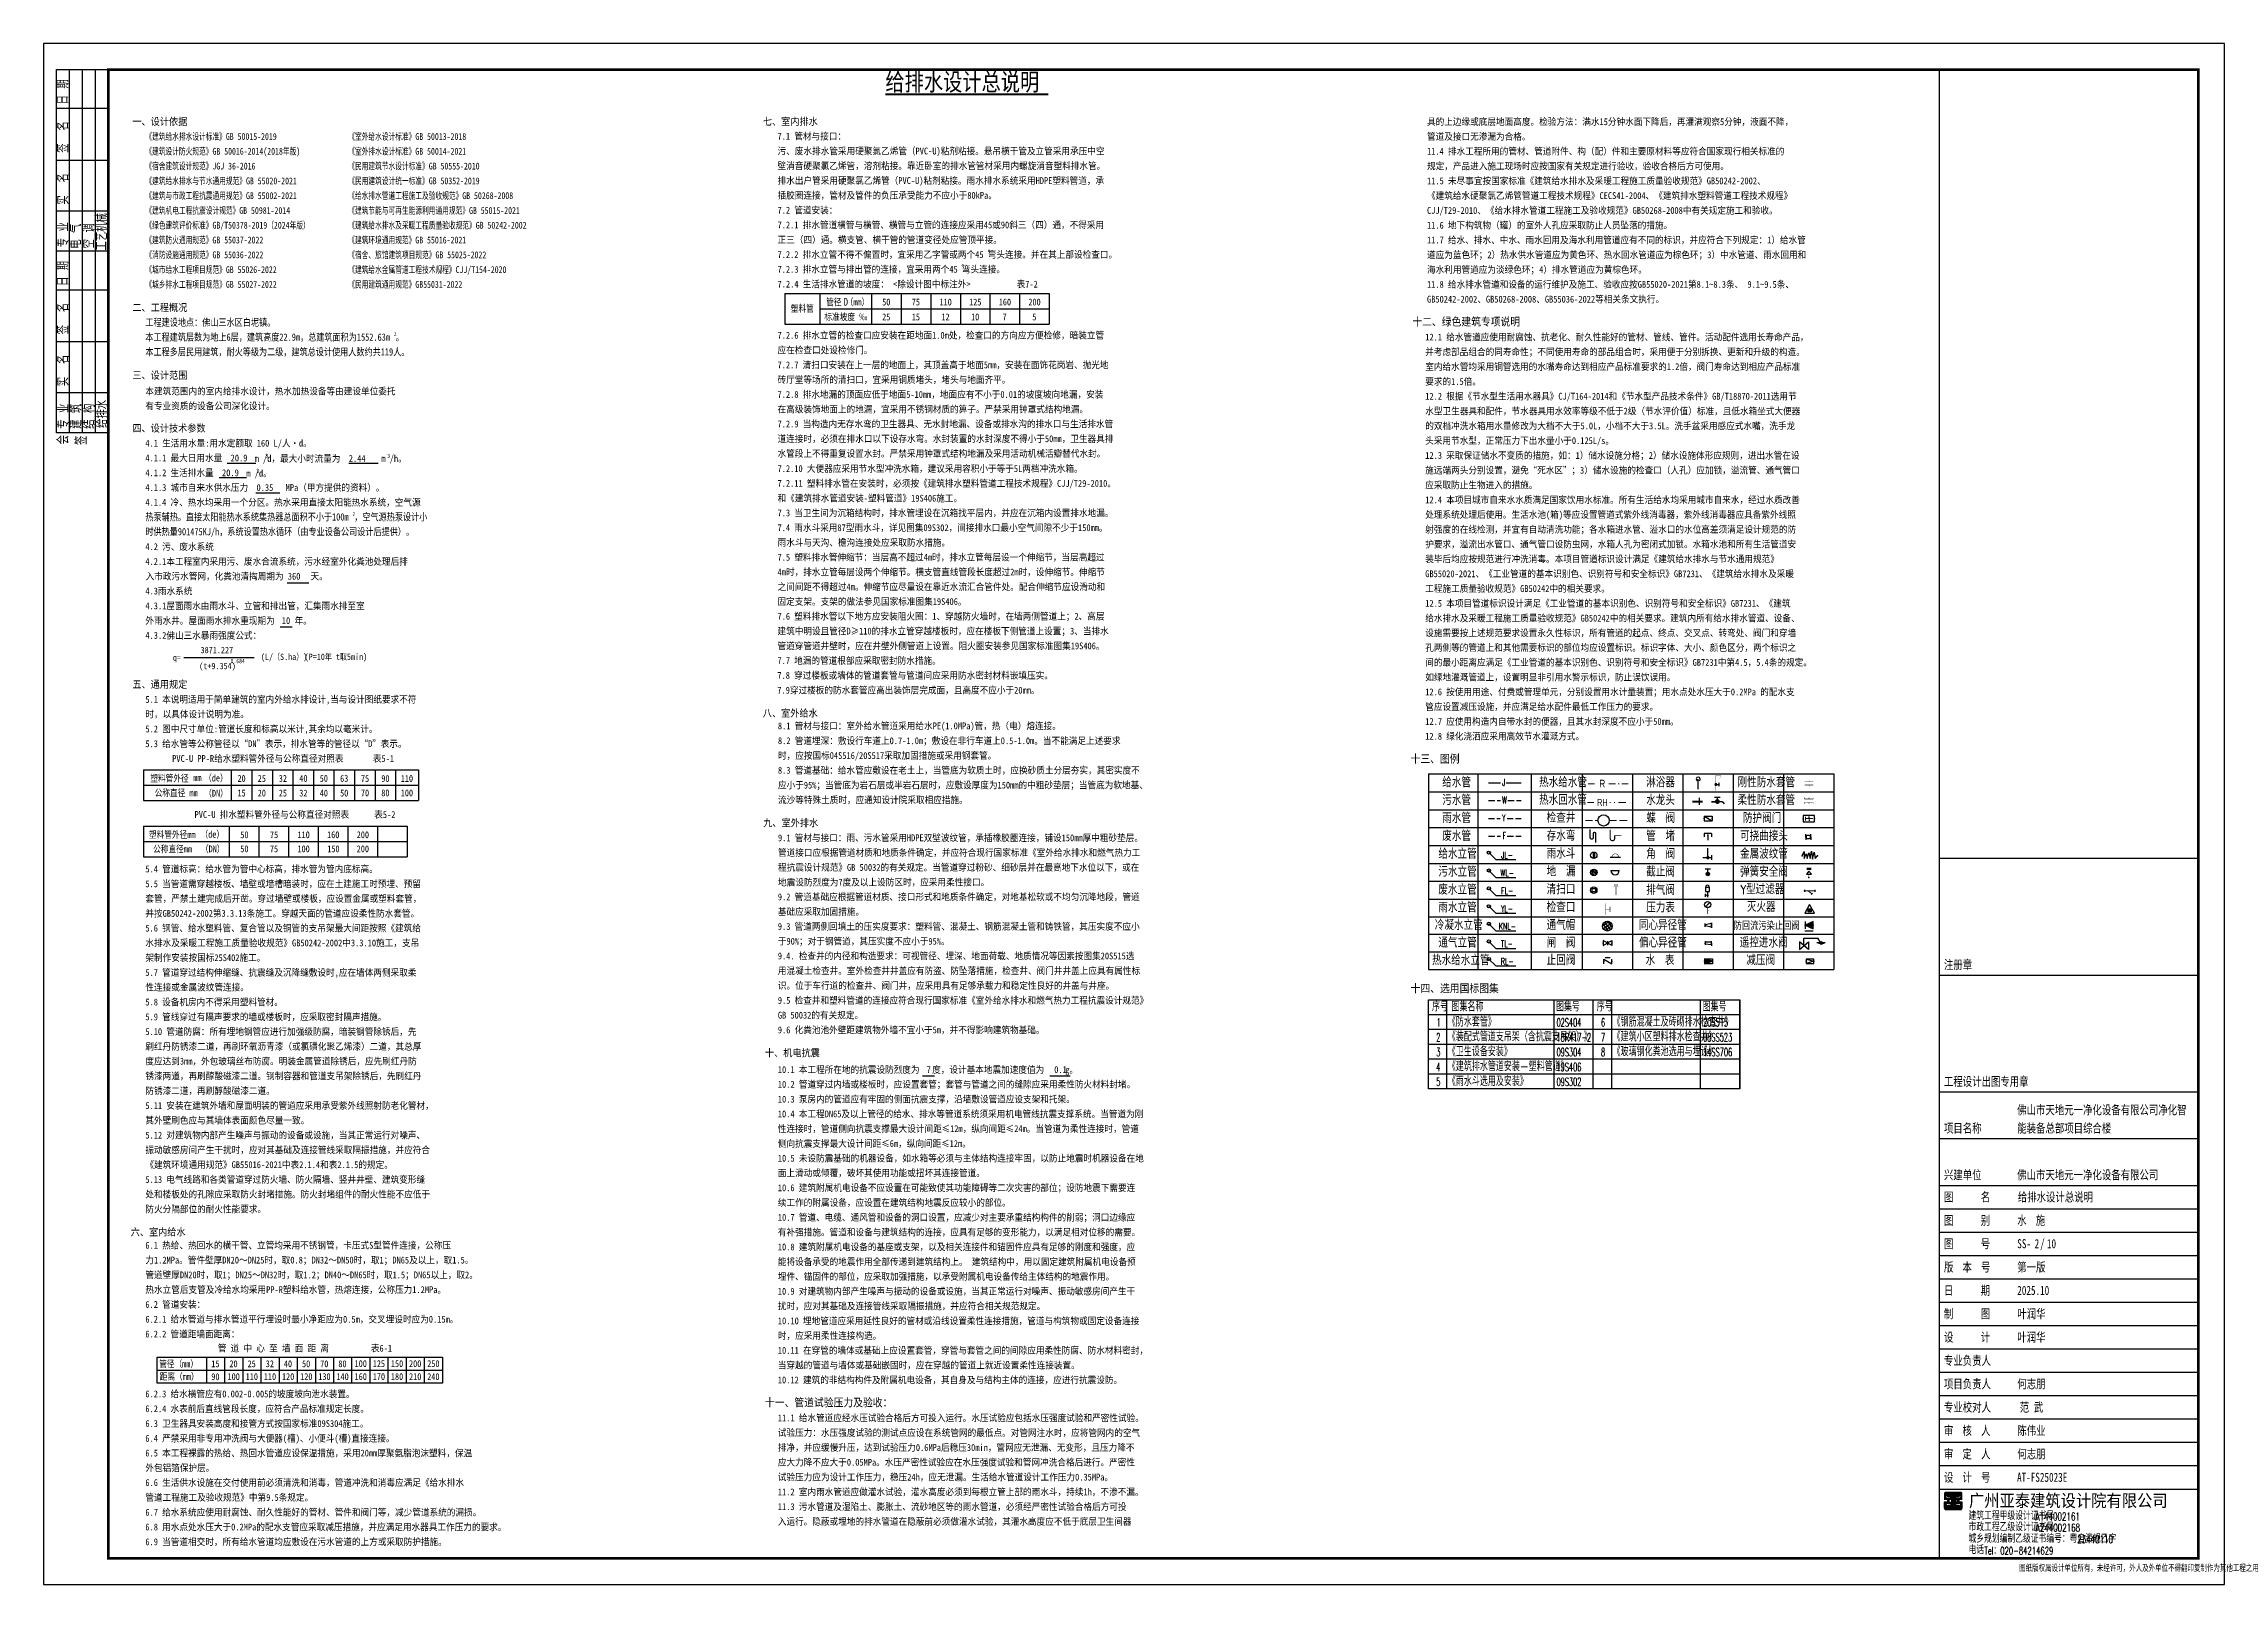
# Model space of a CAD drawing. Extents: x -1254782 to -617813, y -619975 to -323764.
# Drawn here: x -1140472 to -1056372, y -398183 to -338783 of the extents above; entities that cross this region are included whole.
import ezdxf
from ezdxf.enums import TextEntityAlignment as Align

# ---------------------------------------------------------------- set-up
doc = ezdxf.new("R2010")
doc.units = 0
doc.header["$LTSCALE"] = 1000
doc.header["$MEASUREMENT"] = 0
doc.linetypes.add('CONTINOUS', pattern=[2000000.0, 1000000.0, 1000000.0])
doc.linetypes.add('DASH', pattern=[0.35, 0.25, -0.1])
for name, color, linetype in [('08', 8, 'Continuous'), ('4', 4, 'Continuous'), ('9', 9, 'Continuous'), ('DIM_SYMB', 3, 'Continuous'), ('EQUIP_地漏', 7, 'Continuous'), ('EQUIP_污水', 7, 'Continuous'), ('EQUIP_雨水斗', 7, 'Continuous'), ('PIPE-污水', 5, 'DASH'), ('PIPE-给水', 1, 'Continuous'), ('PIPE-雨水', 222, 'DASH'), ('PUB_TITLE', 4, 'Continuous'), ('S', 2, 'Continuous'), ('S-TEXT', 7, 'Continuous'), ('TEXT', 7, 'Continuous'), ('TWT_LEAD', 3, 'Continuous'), ('TWT_TEXT', 7, 'Continuous'), ('VALVE_给水', 7, 'Continuous'), ('框', 130, 'Continuous')]:
    doc.layers.add(name, color=color, linetype=linetype)
doc.styles.add('-宋体', font='simsun_0.shx', dxfattribs={"width": 0.8})
doc.styles.add('_HZTXT', font='gs_txt.shx', dxfattribs={"width": 0.8, "bigfont": 'HZTXT.shx'})
doc.styles.add('_TCH_DIM', font='SIMPLEX.shx', dxfattribs={"width": 0.8, "bigfont": 'GBCBIG.shx'})
doc.styles.add('DIM_FONT', font='SIMPLEX', dxfattribs={"width": 0.7, "bigfont": 'GBCBIG'})
doc.styles.add('HZ', font='txt', dxfattribs={"width": 0.8, "bigfont": 'hztxt'})
doc.styles.get("Standard").update_dxf_attribs({"font": 'gbenor.shx', "bigfont": 'gbcbig.shx'})
doc.styles.add('TBC', font='simhei_0.shx', dxfattribs={"width": 0.9})
doc.styles.add('天正', font='SIMPLEX.shx', dxfattribs={"width": 0.7, "bigfont": 'HZTXT.shx'})
doc.styles.add('宋体', font='simsun_0.shx')

msp = doc.modelspace()

# ---------------------------------------------------------------- texts
at = {"style": '宋体', "width": 0.9}
msp.add_text('5.1 本说明适用于简单建筑的室内外给水排设计,当与设计图纸要求不符', height=264, dxfattribs=at).set_placement((-1136547.5, -364195.1))
at = {"layer": 'DIM_SYMB', "color": 7, "style": '-宋体', "width": 0.8}
msp.add_text('给排水设计总说明', height=679.75, dxfattribs=at).set_placement((-1108009.8, -340597.3))
at = {"layer": 'PUB_TITLE', "style": '-宋体', "width": 0.74}
msp.add_text('给排水设计总说明', height=350, dxfattribs=at).set_placement((-1064338.3, -383422.3))
at = {"layer": 'PUB_TITLE', "color": 4, "style": '-宋体', "width": 0.74}
msp.add_text('2', height=350, dxfattribs=at).set_placement((-1063603.1, -385221.7), align=Align.CENTER)
at = {"layer": 'S-TEXT', "style": '宋体', "width": 0.9}
for s, p in [('十三、图例', (-1087756.4, -366507.8)), ('十四、选用国标图集', (-1087756.4, -375357.6))]:
    msp.add_text(s, height=308, dxfattribs=at).set_placement(p)
at = {"layer": 'TEXT', "style": '宋体', "width": 0.9}
msp.add_text('3', height=160, dxfattribs=at).set_placement((-1132274.3, -355331))
at = {"layer": 'TWT_TEXT'}
for s, height, style, width, p in [('一、设计依据', 280, '宋体', 0.9, (-1137047.3, -341924.5)), ('《建筑给水排水设计标准》GB 50015-2019', 264, '宋体', 0.7, (-1136547.5, -342494.9)), ('《室外给水设计标准》GB 50013-2018', 264, '宋体', 0.7, (-1128723.4, -342494.9)), ('七、室内排水', 280, '宋体', 0.9, (-1112734.2, -341924.5)), ('7.1 管材与接口：', 264, '宋体', 0.9, (-1112168.1, -342484.6)), ('具的上边缘或底层地面高度。检验方法：满水15分钟水面下降后，再灌满观察5分钟，液面不降，', 264, '宋体', 0.9, (-1087122, -341924.5)), ('管道及接口无渗漏为合格。', 264, '宋体', 0.9, (-1087122, -342494.9)), ('《建筑设计防火规范》GB 50016-2014(2018年版)', 264, '宋体', 0.7, (-1136547.5, -343065.4)), ('《室外排水设计标准》GB 50014-2021', 264, '宋体', 0.7, (-1128723.4, -343065.4)), ('污、废水排水管采用硬聚氯乙烯管（PVC-U)粘剂粘接。悬吊横干管及立管采用承压中空', 264, '宋体', 0.9, (-1112168.1, -343055)), ('11.4 排水工程所用的管材、管道附件、构（配）件和主要原材料等应符合国家现行相关标准的', 264, '宋体', 0.9, (-1087122, -343064.4)), ('《宿舍建筑设计规范》JGJ\u200236-2016', 264, '宋体', 0.7, (-1136547.5, -343635.8)), ('《建筑给水排水与节水通用规范》GB 55020-2021', 264, '宋体', 0.7, (-1136547.5, -344206.2)), ('《民用建筑节水设计标准》GB 50555-2010', 264, '宋体', 0.7, (-1128723.4, -343635.8)), ('《民用建筑设计统一标准》GB 50352-2019', 264, '宋体', 0.7, (-1128723.4, -344205.2)), ('壁消音硬聚氯乙烯管，溶剂粘接。靠近卧室的排水管管材采用内螺旋消音塑料排水管。', 264, '宋体', 0.9, (-1112168.1, -343624.4)), ('排水出户管采用硬聚氯乙烯管（PVC-U)粘剂粘接。雨水排水系统采用HDPE塑料管道，承', 264, '宋体', 0.9, (-1112168.1, -344194.9)), ('规定，产品进入施工现场时应按国家有关规定进行验收，验收合格后方可使用。', 264, '宋体', 0.9, (-1087122, -343634.8)), ('11.5 未尽事宜按国家标准《建筑给水排水及采暖工程施工质量验收规范》GB50242-2002、', 264, '宋体', 0.9, (-1087122, -344204.4)), ('《建筑与市政工程抗震通用规范》GB 55002-2021', 264, '宋体', 0.7, (-1136547.5, -344776.6)), ('《给水排水管道工程施工及验收规范》GB 50268-2008', 264, '宋体', 0.7, (-1128723.4, -344775.6)), ('插胶圈连接，管材及管件的负压承受能力不应小于80kPa。', 264, '宋体', 0.9, (-1112168.1, -344764.3)), ('《建筑给水硬聚氯乙烯管管道工程技术规程》CECS41-2004、《建筑排水塑料管道工程技术规程》', 264, '宋体', 0.9, (-1087122, -344774.8)), ('《建筑机电工程抗震设计规范》GB 50981-2014', 264, '宋体', 0.7, (-1136547.5, -345347)), ('《绿色建筑评价标准》GB/T50378-2019（2024年版）', 264, '宋体', 0.7, (-1136547.5, -345915.5)), ('《建筑节能与可再生能源利用通用规范》GB 55015-2021', 264, '宋体', 0.7, (-1128723.4, -345347)), ('《建筑给水排水及采暖工程质量验收规范》GB 50242-2002', 264, '宋体', 0.7, (-1128723.4, -345916.5)), ('7.2 管道安装：', 264, '宋体', 0.9, (-1112168.1, -345334.7)), ('7.2.1 排水管道横管与横管、横管与立管的连接应采用45或90斜三（四）通，不得采用', 264, '宋体', 0.9, (-1112168.1, -345905.1)), ('CJJ/T29-2010、《给水排水管道工程施工及验收规范》GB50268-2008中有关规定施工和验收。', 264, '宋体', 0.9, (-1087122, -345345.2)), ('11.6 地下构筑物（罐）的室外人孔应采取防止人员坠落的措施。', 264, '宋体', 0.9, (-1087122, -345914.6)), ('《建筑防火通用规范》GB 55037-2022', 264, '宋体', 0.7, (-1136547.5, -346485.9)), ('《建筑环境通用规范》GB 55016-2021', 264, '宋体', 0.7, (-1128723.4, -346486.9)), ('正三（四）通。横支管、横干管的管道变径处应管顶平接。', 264, '宋体', 0.9, (-1112168.1, -346475.6)), ('11.7 给水、排水、中水、雨水回用及海水利用管道应有不同的标识，并应符合下列规定：1）给水管', 264, '宋体', 0.9, (-1087122, -346485)), ('《消防设施通用规范》GB 55036-2022', 264, '宋体', 0.7, (-1136547.5, -347056.3)), ('《城市给水工程项目规范》GB 55026-2022', 264, '宋体', 0.7, (-1136547.5, -347627.7)), ('《宿舍、旅馆建筑项目规范》GB 55025-2022', 264, '宋体', 0.7, (-1128723.4, -347056.3)), ('《建筑给水金属管道工程技术规程》CJJ/T154-2020', 264, '宋体', 0.7, (-1128723.4, -347627.7)), ('7.2.2 排水立管不得不偏置时，宜采用乙字管或两个45 弯头连接。并在其上部设检查口。', 264, '宋体', 0.9, (-1112168.1, -347045)), ('7.2.3 排水立管与排出管的连接，宜采用两个45 弯头连接。', 264, '宋体', 0.9, (-1112168.1, -347615.4)), ('°', 264, '宋体', 0.9, (-1105082.7, -347557.1)), ('°', 264, '宋体', 0.9, (-1104072.9, -346997.6)), ('道应为蓝色环；2）热水供水管道应为黄色环、热水回水管道应为棕色环；3）中水管道、雨水回用和', 264, '宋体', 0.9, (-1087122, -347055.5)), ('海水利用管道应为淡绿色环；4）排水管道应为黄棕色环。', 264, '宋体', 0.9, (-1087122, -347625.9)), ('《城乡排水工程项目规范》GB 55027-2022', 264, '宋体', 0.7, (-1136547.5, -348197.2)), ('《民用建筑通用规范》GB55031-2022', 264, '宋体', 0.7, (-1128723.4, -348197.2)), ('7.2.4 生活排水管道的坡度： <除设计图中标注外>           表7-2', 264, '宋体', 0.9, (-1112168.1, -348185.8)), ('11.8 给水排水管道和设备的运行维护及施工、验收应按GB55020-2021第8.1~8.3条、 9.1~9.5条、', 264, '宋体', 0.9, (-1087122, -348196.3)), ('二、工程概况', 280, '宋体', 0.9, (-1137047.3, -349098.2)), ('GB50242-2002、GB50268-2008、GB55036-2022等相关条文执行。', 264, '宋体', 0.9, (-1087122, -348766.7)), ('工程建设地点：佛山三水区白坭镇。', 279.451, '-宋体', 0.8, (-1136547.5, -349668.2)), ('7.2.6 排水立管的检查口应安装在距地面1.0m处，检查口的方向应方便检修，暗装立管', 264, '宋体', 0.9, (-1112168.1, -350159.4)), ('十二、绿色建筑专项说明', 308, '宋体', 0.9, (-1087688.1, -349656.2)), ('本工程建筑层数为地上6层，建筑高度22.9m，总建筑面积为1552.63m', 279.451, '-宋体', 0.8, (-1136547.5, -350237)), ('本工程多层民用建筑，耐火等级为二级，建筑总设计使用人数约共119人。', 279.451, '-宋体', 0.8, (-1136547.5, -350806.4)), ('2', 139.7, '-宋体', 0.8, (-1126955.6, -350052)), ('。', 279.5, '-宋体', 0.8, (-1126893.8, -350237)), ('应在检查口处设检修门。', 264, '宋体', 0.9, (-1112168.1, -350729.9)), ('并考虑部品组合的同寿命性；不同使用寿命的部品组合时，采用便于分别拆换、更新和升级的构造。', 264, '宋体', 0.9, (-1087190.3, -350798.4)), ('12.1 给水管道应使用耐腐蚀、抗老化、耐久性能好的管材、管线、管件。活动配件选用长寿命产品，', 264, '宋体', 0.9, (-1087190.3, -350228)), ('三、设计范围', 280, '宋体', 0.9, (-1137047.3, -351708)), ('7.2.7 清扫口安装在上一层的地面上，其顶盖高于地面5mm，安装在面饰花岗岩、抛光地', 264, '宋体', 0.9, (-1112168.1, -351300.3)), ('室内给水管均采用铜管选用的水嘴寿命达到相应产品标准要求的1.2倍，阀门寿命达到相应产品标准', 264, '宋体', 0.9, (-1087190.3, -351368.8)), ('本建筑范围内的室内给排水设计，热水加热设备等由建设单位委托', 264, '宋体', 0.9, (-1136547.5, -352313.5)), ('砖厅堂等场所的清扫口，宜采用铜质堵头，堵头与地面齐平。', 264, '宋体', 0.9, (-1112168.1, -351869.7)), ('7.2.8 排水地漏的顶面应低于地面5-10mm，地面应有不小于0.01的坡度坡向地漏，安装', 264, '宋体', 0.9, (-1112168.1, -352439.1)), ('要求的1.5倍。', 264, '宋体', 0.9, (-1087190.3, -351939.2)), ('12.2 根据《节水型生活用水器具》CJ/T164-2014和《节水型产品技术条件》GB/T18870-2011选用节', 264, '宋体', 0.9, (-1087190.3, -352509.6)), ('有专业资质的设备公司深化设计。', 264, '宋体', 0.9, (-1136547.5, -352883.9)), ('在高级装饰地面上的地漏，宜采用不锈钢材质的箅子。严禁采用钟罩式结构地漏。', 264, '宋体', 0.9, (-1112168.1, -353008.6)), ('水型卫生器具和配件，节水器具用水效率等级不低于2级（节水评价值）标准，且低水箱坐式大便器', 264, '宋体', 0.9, (-1087190.3, -353080.1)), ('四、设计技术参数', 280, '宋体', 0.9, (-1137047.3, -353748.4)), ('4.1 生活用水量:用水定额取 160 L/人·d。', 264, '宋体', 0.9, (-1136547.5, -354318.4)), ('道连接时，必须在排水口以下设存水弯。水封装置的水封深度不得小于50mm，卫生器具排', 264, '宋体', 0.9, (-1112168.1, -354147.4)), ('7.2.9 当构造内无存水弯的卫生器具、无水封地漏、设备或排水沟的排水口与生活排水管', 264, '宋体', 0.9, (-1112168.1, -353578)), ('头采用节水型，正常压力下出水量小于0.125L/s。', 264, '宋体', 0.9, (-1087190.3, -354219.9)), ('的双档冲洗水箱用水量修改为大档不大于5.0L，小档不大于3.5L。洗手盆采用感应式水嘴，洗手龙', 264, '宋体', 0.9, (-1087190.3, -353650.5)), ('4.1.1 最大日用水量  20.9', 264, '宋体', 0.9, (-1136547.5, -354888.9)), ('                       m /d，最大小时流量为  2.44      ', 264, '宋体', 0.9, (-1136050.8, -354908.3)), ('3', 160, '宋体', 0.9, (-1131925, -354753.2)), ('m /h。', 264, '宋体', 0.9, (-1127447.1, -354908.3)), ('3', 160, '宋体', 0.9, (-1127221.5, -354755.4)), ('水管段上不得重复设置水封。严禁采用钟罩式结构地漏及采用活动机械活瓣替代水封。', 264, '宋体', 0.9, (-1112168.1, -354716.8)), ('12.3 采取保证储水不变质的措施，如：1）储水设施分格；2）储水设施体形应规则，进出水管在设', 264, '宋体', 0.9, (-1087190.3, -354790.3)), ('4.1.2 生活排水量  20.9   ', 264, '宋体', 0.9, (-1136547.5, -355459.3)), ('4.1.3 城市自来水供水压力  0.35      ', 264, '宋体', 0.9, (-1136547.5, -356028.7)), ('                     m /d。', 264, '宋体', 0.9, (-1136046.7, -355478.7)), ('MPa（甲方提供的资料）。', 264, '宋体', 0.9, (-1131136.3, -356028.7)), ('7.2.10 大便器应采用节水型冲洗水箱，建议采用容积小于等于5L两档冲洗水箱。', 264, '宋体', 0.9, (-1112168.1, -355299.4)), ('7.2.11 塑料排水管在安装时，必须按《建筑排水塑料管道工程技术规程》CJJ/T29-2010。', 264, '宋体', 0.9, (-1112168.1, -355868.8)), ('施远端两头分别设置，避免“死水区”；3）储水设施的检查口（人孔）应加锁，溢流管、通气管口', 264, '宋体', 0.9, (-1087190.3, -355360.8)), ('应采取防止生物进入的措施。', 264, '宋体', 0.9, (-1087190.3, -355931.2)), ('4.1.4 冷、热水均采用一个分区。热水采用直接太阳能热水系统，空气源', 264, '宋体', 0.9, (-1136547.5, -356598.7)), ('和《建筑排水管道安装-塑料管道》19S406施工。', 264, '宋体', 0.9, (-1112168.1, -356439.2)), ('12.4 本项目城市自来水水质满足国家饮用水标准。所有生活给水均采用城市自来水，经过水质改善', 264, '宋体', 0.9, (-1087190.3, -356501.6)), ('热泵辅热。直接太阳能热水系统集热器总面积不小于100m', 279.451, '-宋体', 0.8, (-1136547.5, -357169.1)), ('时供热量901475KJ/h，系统设置热水循环（由专业设备公司设计后提供）。', 279.451, '-宋体', 0.8, (-1136547.5, -357737)), ('2 ', 139.73, '-宋体', 0.8, (-1128554.3, -356984.1)), ('，空气源热泵设计小', 279.45, '-宋体', 0.8, (-1128492.4, -357169.1)), ('7.3 当卫生间为沉箱结构时，排水管埋设在沉箱找平层内，并应在沉箱内设置排水地漏。', 264, '宋体', 0.9, (-1112168.1, -357007.7)), ('7.4 雨水斗采用87型雨水斗，详见图集09S302，间接排水口最小空气间隙不少于150mm。', 264, '宋体', 0.9, (-1112168.1, -357577.1)), ('射强度的在线检测，并宜有自动清洗功能；各水箱进水管、溢水口的水位高差须满足设计规范的防', 264, '宋体', 0.9, (-1087190.3, -357642.5)), ('处理系统处理后使用。生活水池(箱)等应设置管道式紫外线消毒器，紫外线消毒器应具备紫外线照', 264, '宋体', 0.9, (-1087190.3, -357072)), ('4.2 污、废水系统', 264, '宋体', 0.9, (-1136547.5, -358309)), ('雨水斗与天沟、檐沟连接处应采取防水措施。', 264, '宋体', 0.9, (-1112168.1, -358147.5)), ('护要求，溢流出水管口、通气管口设防虫网，水箱人孔为密闭式加锁。水箱水池和所有生活管道安', 264, '宋体', 0.9, (-1087190.3, -358212.9)), ('4.2.1本工程室内采用污、废水合流系统，污水经室外化粪池处理后排', 264, '宋体', 0.9, (-1136547.5, -358879.4)), ('4m时，排水立管每层设两个伸缩节。横支管直线管段长度超过2m时，设伸缩节。伸缩节', 264, '宋体', 0.9, (-1112168.1, -359285.4)), ('7.5 塑料排水管伸缩节：当层高不超过4m时，排水立管每层设一个伸缩节，当层高超过', 264, '宋体', 0.9, (-1112168.1, -358715.9)), ('装毕后均应按规范进行冲洗消毒。本项目管道标识设计满足《建筑给水排水与节水通用规范》', 264, '宋体', 0.9, (-1087190.3, -358782.3)), ('GB55020-2021、《工业管道的基本识别色、识别符号和安全标识》GB7231、《建筑给水排水及采暖', 264, '宋体', 0.9, (-1087190.3, -359352.7)), ('4.3雨水系统', 264, '宋体', 0.9, (-1136547.5, -360018.8)), ('入市政污水管网，化粪池清掏周期为 360    ', 264, '宋体', 0.9, (-1136538.1, -359448.8)), ('天。', 264, '宋体', 0.9, (-1130177.4, -359448.8)), ('之间间距不得超过4m。伸缩节应尽量设在靠近水流汇合管件处。配合伸缩节应设滑动和', 264, '宋体', 0.9, (-1112168.1, -359854.8)), ('工程施工质量验收规范》GB50242中的相关要求。', 264, '宋体', 0.9, (-1087190.3, -359923.1)), ('4.3.1屋面雨水由雨水斗、立管和排出管，汇集雨水排至室', 264, '宋体', 0.9, (-1136547.5, -360589.2)), ('7.6 塑料排水管以下地方应安装阻火圈：1、穿越防火墙时，在墙两侧管道上；2、高层', 264, '宋体', 0.9, (-1112170.4, -360993.6)), ('固定支架。支架的做法参见国家标准图集19S406。', 264, '宋体', 0.9, (-1112170.4, -360424.2)), ('给水排水及采暖工程施工质量验收规范》GB50242中的相关要求。建筑内所有给水排水管道、设备、', 264, '宋体', 0.9, (-1087190.3, -361064)), ('12.5 本项目管道标识设计满足《工业管道的基本识别色、识别符号和安全标识》GB7231、《建筑', 264, '宋体', 0.9, (-1087190.3, -360493.6)), ('4.3.2佛山三水暴雨强度公式：', 264, '宋体', 0.9, (-1136547.5, -361729.1)), ('外雨水井。屋面雨水排水重现期为   ', 264, '宋体', 0.9, (-1136547.5, -361159.7)), ('年。', 264, '宋体', 0.9, (-1130794, -361159.7)), ('建筑中明设且管径D≥110的排水立管穿越楼板时，应在楼板下侧管道上设置；3、当排水', 264, '宋体', 0.9, (-1112170.4, -361563)), ('设施需要按上述规范要求设置永久性标识，所有管道的起点、终点、交叉点、转弯处、阀门和穿墙', 264, '宋体', 0.9, (-1087190.3, -361633.4)), ('管道穿管道井壁时，应在井壁外侧管道上设置。阻火圈安装参见国家标准图集19S406。', 264, '宋体', 0.9, (-1112170.4, -362132.5)), ('7.7 地漏的管道根部应采取密封防水措施。', 264, '宋体', 0.9, (-1112172.6, -362701.9)), ('孔两侧等的管道上和其他需要标识的部位均应设置标识。标识字体、大小、颜色区分，两个标识之', 264, '宋体', 0.9, (-1087190.3, -362199.8)), ('间的最小距离应满足《工业管道的基本识别色、识别符号和安全标识》GB7231中第4.5，5.4条的规定。', 264, '宋体', 0.9, (-1087190.3, -362769.3)), ('五、通用规定', 280, '宋体', 0.9, (-1137047.3, -363625.1)), ('7.8 穿过楼板或墙体的管道套管与管道间应采用防水密封材料嵌填压实。', 264, '宋体', 0.9, (-1112174.9, -363271.3)), ('如绿地灌溉管道上，设置明显非引用水警示标识，防止误饮误用。', 264, '宋体', 0.9, (-1087190.3, -363338.7)), ('7.9穿过楼板的防水套管应高出装饰层完成面，且高度不应小于20mm。', 264, '宋体', 0.9, (-1112177.2, -363840.7)), ('12.6 按使用用途、付费或管理单元，分别设置用水计量装置；用水点处水压大于0.2MPa 的配水支', 264, '宋体', 0.9, (-1087190.3, -363908.1)), ('时，以具体设计说明为准。', 264, '宋体', 0.9, (-1136547.5, -364765.5)), ('八、室外给水', 280, '宋体', 0.9, (-1112736.5, -364734.2)), ('8.1 管材与接口：室外给水管道采用给水PE(1.0MPa)管，热（电）熔连接。', 264, '宋体', 0.9, (-1112154.2, -365218.7)), ('管应设置减压设施，并应满足给水配件最低工作压力的要求。', 264, '宋体', 0.9, (-1087190.3, -364477.5)), ('12.7 应使用构造内自带水封的便器，且其水封深度不应小于50mm。', 264, '宋体', 0.9, (-1087190.3, -365046.9)), ('5.2 图中尺寸单位:管道长度和标高以米计,其余均以毫米计。', 264, '宋体', 0.9, (-1136547.5, -365336)), ('5.3 给水管等公称管径以“DN”表示，排水管等的管径以“D”表示。', 264, '宋体', 0.9, (-1136547.5, -365905.4)), ('8.2 管道埋深：敷设行车道上0.7-1.0m；敷设在非行车道上0.5-1.0m。当不能满足上述要求', 264, '宋体', 0.9, (-1112151.9, -365790.1)), ('12.8 绿化浇洒应采用高效节水灌溉方式。', 264, '宋体', 0.9, (-1087190.3, -365616.4)), ('PVC-U PP-R给水塑料管外径与公称直径对照表       表5-1', 264, '宋体', 0.9, (-1135513.3, -366476.4)), ('8.3 管道基础：给水管应敷设在老土上，当管底为软质土时，应换砂质土分层夯实，其密实度不', 264, '宋体', 0.9, (-1112151.9, -366930)), ('时，应按国标04S516/20S517采取加固措施或采用钢套管。', 264, '宋体', 0.9, (-1112151.9, -366359.6)), ('应小于95%%%；当管底为岩石层或半岩石层时，应敷设厚度为150mm的中粗砂垫层；当管底为软地基、', 264, '宋体', 0.9, (-1112151.9, -367500.4)), ('PVC-U 排水塑料管外径与公称直径对照表      表5-2', 264, '宋体', 0.9, (-1134651, -368636.1)), ('流沙等特殊土质时，应通知设计院采取相应措施。', 264, '宋体', 0.9, (-1112151.9, -368070.8)), ('九、室外排水', 280, '宋体', 0.9, (-1112718, -368962.3)), ('管道接口应根据管道材质和地质条件确定，并应符合现行国家标准《室外给水排水和燃气热力工', 264, '宋体', 0.9, (-1112151.9, -370102.7)), ('9.1 管材与接口：雨、污水管采用HDPE双壁波纹管，承插橡胶圈连接，铺设150mm厚中粗砂垫层。', 264, '宋体', 0.9, (-1112151.9, -369532.3)), ('5.4 管道标高：给水管为管中心标高，排水管为管内底标高。', 264, '宋体', 0.9, (-1136547.5, -370734.7)), ('程抗震设计规范》GB 50032的有关规定。当管道穿过粉砂、细砂层并在最高地下水位以下，或在', 264, '宋体', 0.9, (-1112151.9, -370673.1)), ('5.5 当管道需穿越楼板、墙壁或墙槽暗装时，应在土建施工时预埋、预留', 264, '宋体', 0.9, (-1136547.5, -371305.1)), ('套管，严禁土建完成后开凿。穿过墙壁或楼板，应设置金属或塑料套管，', 264, '宋体', 0.9, (-1136547.5, -371875.5)), ('9.2 管道基础应根据管道材质、接口形式和地质条件确定，对地基松软或不均匀沉降地段，管道', 264, '宋体', 0.9, (-1112156.4, -371809.9)), ('地震设防烈度为7度及以上设防区时，应采用柔性接口。', 264, '宋体', 0.9, (-1112149.6, -371244.5)), ('并按GB50242-2002第3.3.13条施工。穿越天面的管道应设柔性防水套管。', 264, '宋体', 0.9, (-1136547.5, -372445.9)), ('基础应采取加固措施。', 264, '宋体', 0.9, (-1112156.4, -372380.4)), ('5.6 钢管、给水塑料管、复合管以及铜管的支吊架最大间距按照《建筑给', 264, '宋体', 0.9, (-1136547.5, -373013.9)), ('水排水及采暖工程施工质量验收规范》GB50242-2002中3.3.10施工，支吊', 264, '宋体', 0.9, (-1136547.5, -373583.9)), ('9.3 管道两侧回填土的压实度要求：塑料管、混凝土、钢筋混凝土管和铸铁管，其压实度不应小', 264, '宋体', 0.9, (-1112156.4, -372949.8)), ('于90%%%；对于钢管道，其压实度不应小于95%%%。', 264, '宋体', 0.9, (-1112156.4, -373520.2)), ('架制作安装按国标25S402施工。', 264, '宋体', 0.9, (-1136547.5, -374154.3)), ('9.4. 检查井的内径和构造要求：可视管径、埋深、地面荷载、地质情况等因素按图集20S515选', 264, '宋体', 0.9, (-1112156.4, -374087.2)), ('性连接或金属波纹管连接。', 264, '宋体', 0.9, (-1136547.5, -375294.2)), ('5.7 管道穿过结构伸缩缝、抗震缝及沉降缝敷设时,应在墙体两侧采取柔', 264, '宋体', 0.9, (-1136547.5, -374724.8)), ('用混凝土检查井。室外检查井井盖应有防盗、防坠落措施，检查井、阀门井井盖上应具有属性标', 264, '宋体', 0.9, (-1112156.4, -374657.6)), ('识。位于车行道的检查井、阀门井，应采用具有足够承载力和稳定性良好的井盖与井座。', 264, '宋体', 0.9, (-1112156.4, -375228)), ('5.8 设备机房内不得采用塑料管材。', 264, '宋体', 0.9, (-1136547.5, -375864)), ('9.5 检查井和塑料管道的连接应符合现行国家标准《室外给水排水和燃气热力工程抗震设计规范》', 264, '宋体', 0.9, (-1112156.4, -375799.5)), ('5.9 管线穿过有隔声要求的墙或楼板时，应采取密封隔声措施。', 264, '宋体', 0.9, (-1136547.5, -376434.5)), ('5.10 管道防腐：所有埋地钢管应进行加强级防腐，暗装钢管除锈后，先', 264, '宋体', 0.9, (-1136547.5, -377005)), ('GB 50032的有关规定。', 264, '宋体', 0.9, (-1112156.4, -376369.9)), ('9.6 化粪池池外壁距建筑物外墙不宜小于5m，并不得影响建筑物基础。', 264, '宋体', 0.9, (-1112156.4, -376939.3)), ('刷红丹防锈漆二道，再刷环氧沥青漆（或氯磺化聚乙烯漆）二道，其总厚', 264, '宋体', 0.9, (-1136547.5, -377575.5)), ('十、机电抗震', 280, '宋体', 0.9, (-1112654.2, -377830.7)), ('度应达到3mm，外包玻璃丝布防腐。明装金属管道除锈后，应先刷红丹防', 264, '宋体', 0.9, (-1136547.5, -378144.9)), ('锈漆两道，再刷醇酸磁漆二道。钢制容器和管道支吊架除锈后，先刷红丹', 264, '宋体', 0.9, (-1136547.5, -378714.9)), ('10.1 本工程所在地的抗震设防烈度为   度，设计基本地震加速度值为     g。', 264, '宋体', 0.9, (-1112156.4, -378469.9)), ('7', 264, '宋体', 0.9, (-1106417.9, -378469.9)), ('防锈漆二道，再刷醇酸磁漆二道。', 264, '宋体', 0.9, (-1136547.5, -379284.9)), ('10.2 管道穿过内墙或楼板时，应设置套管；套管与管道之间的缝隙应采用柔性防火材料封堵。', 264, '宋体', 0.9, (-1112156.4, -379036.3)), ('5.11 安装在建筑外墙和屋面明装的管道应采用承受紫外线照射防老化管材，', 264, '宋体', 0.9, (-1136547.5, -379855.2)), ('其外壁刷色应与其墙体表面颜色尽量一致。 ', 264, '宋体', 0.9, (-1136547.5, -380425.2)), ('10.3 泵房内的管道应有牢固的侧面抗震支撑，沿墙敷设管道应设支架和托架。', 264, '宋体', 0.9, (-1112156.4, -379608.8)), ('10.4 本工程DN65及以上管径的给水、排水等管道系统须采用机电管线抗震支撑系统。当管道为刚', 264, '宋体', 0.9, (-1112156.4, -380178.2)), ('5.12 对建筑物内部产生噪声与振动的设备或设施，当其正常运行对噪声、', 264, '宋体', 0.9, (-1136547.5, -380995.2)), ('性连接时，管道侧向抗震支撑最大设计间距≤12m，纵向间距≤24m。当管道为柔性连接时，管道', 264, '宋体', 0.9, (-1112156.4, -380747.6)), ('振动敏感房间产生干扰时，应对其基础及连接管线采取隔振措施，并应符合', 264, '宋体', 0.9, (-1136547.5, -381565.2)), ('侧向抗震支撑最大设计间距≤6m，纵向间距≤12m。', 264, '宋体', 0.9, (-1112156.4, -381320)), ('10.5 未设防震基础的机器设备，如水箱等必须与主体结构连接牢固，以防止地震时机器设备在地', 264, '宋体', 0.9, (-1112156.4, -381886.4)), ('5.13 电气线路和各类管道穿过防火墙、防火隔墙、竖井井壁、建筑变形缝', 264, '宋体', 0.9, (-1136547.5, -382705.2)), ('《建筑环境通用规范》GB55016-2021中表2.1.4和表2.1.5的规定。', 264, '宋体', 0.9, (-1136547.5, -382135.2)), ('面上滑动或倾覆，破坏其使用功能或扭坏其连接管道。', 264, '宋体', 0.9, (-1112156.4, -382453.9)), ('处和楼板处的孔隙应采取防火封堵措施。防火封堵组件的耐火性能不应低于', 264, '宋体', 0.9, (-1136547.5, -383275.2)), ('续工作的附属设备，应设置在建筑结构地震反应较小的部位。', 264, '宋体', 0.9, (-1112156.4, -383596.7)), ('10.6 建筑附属机电设备不应设置在可能致使其功能障碍等二次灾害的部位；设防地震下需要连', 264, '宋体', 0.9, (-1112156.4, -383024.3)), ('防火分隔部位的耐火性能要求。', 264, '宋体', 0.9, (-1136547.5, -383845.2)), ('10.7 管道、电缆、通风管和设备的洞口设置，应减少对主要承重结构构件的削弱；洞口边缘应', 264, '宋体', 0.9, (-1112156.4, -384166.1)), ('六、室内给水', 280, '宋体', 0.9, (-1137113.6, -384738.6)), ('6.1 热给、热回水的横干管、立管均采用不锈钢管，卡压式S型管件连接，公称压', 264, '宋体', 0.9, (-1136547.5, -385242.3)), ('有补强措施。管道和设备与建筑结构的连接，应具有足够的变形能力，以满足相对位移的需要。', 264, '宋体', 0.9, (-1112156.4, -384735.6)), ('10.8 建筑附属机电设备的基座或支架，以及相关连接件和锚固件应具有足够的刚度和强度，应', 264, '宋体', 0.9, (-1112156.4, -385305)), ('力1.2MPa。管件壁厚DN20～DN25时，取0.8；DN32～DN50时，取1；DN65及以上，取1.5。', 264, '宋体', 0.9, (-1136547.5, -385812.7)), ('能将设备承受的地震作用全部传递到建筑结构上。\u2002建筑结构中，用以固定建筑附属机电设备预', 264, '宋体', 0.9, (-1112156.4, -385874.4)), ('管道壁厚DN20时，取1；DN25～DN32时，取1.2；DN40～DN65时，取1.5；DN65以上，取2。', 264, '宋体', 0.9, (-1136547.5, -386383.1)), ('热水立管后支管及冷给水均采用PP-R塑料给水管，热熔连接，公称压力1.2MPa。', 264, '宋体', 0.9, (-1136547.5, -386952.6)), ('埋件、锚固件的部位，应采取加强措施，以承受附属机电设备传给主体结构的地震作用。', 264, '宋体', 0.9, (-1112156.4, -386444.8)), ('10.9 对建筑物内部产生噪声与振动的设备或设施，当其正常运行对噪声、振动敏感房间产生干', 264, '宋体', 0.9, (-1112156.4, -387014.2)), ('6.2 管道安装：', 264, '宋体', 0.9, (-1136547.5, -387523)), ('扰时，应对其基础及连接管线采取隔振措施，并应符合相关规范规定。', 264, '宋体', 0.9, (-1112156.4, -387583.7)), ('6.2.1 给水管道与排水管道平行埋设时最小净距应为0.5m，交叉埋设时应为0.15m。', 264, '宋体', 0.9, (-1136547.5, -388093.4)), ('6.2.2 管道距墙面距离：', 264, '宋体', 0.9, (-1136547.5, -388663.8)), ('10.10 埋地管道应采用延性良好的管材或沿线设置柔性连接措施，管道与构筑物或固定设备连接', 264, '宋体', 0.9, (-1112156.4, -388154.1)), ('时，应采用柔性连接构造。', 264, '宋体', 0.9, (-1112156.4, -388723.5)), ('            管 道 中 心 至 墙 面 距 离          表6-1', 264, '宋体', 0.9, (-1135693.2, -389211.1)), ('10.11 在穿管的墙体或基础上应设置套管，穿管与套管之间的间隙应用柔性防腐、防水材料密封，', 264, '宋体', 0.9, (-1112156.4, -389293.9)), ('10.12 建筑的非结构构件及附属机电设备，其自身及与结构主体的连接，应进行抗震设防。', 264, '宋体', 0.9, (-1112156.4, -390433.8)), ('当穿越的管道与墙体或基础嵌固时，应在穿越的管道上就近设置柔性连接装置。', 264, '宋体', 0.9, (-1112156.4, -389863.4)), ('6.2.3 给水横管应有0.002-0.005的坡度坡向泄水装置。', 264, '宋体', 0.9, (-1136547.5, -390973.4)), ('十一、管道试验压力及验收：', 308, '宋体', 0.9, (-1112654.2, -391325.2)), ('6.2.4 水表前后直线管段长度，应符合产品标准规定长度。', 264, '宋体', 0.9, (-1136547.5, -391543.8)), ('6.3 卫生器具安装高度和接管方式按国家标准09S304施工。', 264, '宋体', 0.9, (-1136547.5, -392114.3)), ('11.1 给水管道应经水压试验合格后方可投入运行。水压试验应包括水压强度试验和严密性试验。', 264, '宋体', 0.9, (-1112156.4, -391897)), ('6.4 严禁采用非专用冲洗阀与大便器(槽)、小便斗(槽)直接连接。', 264, '宋体', 0.9, (-1136547.5, -392684.7)), ('排净，并应缓慢升压，达到试验压力0.6MPa后稳压30min，管网应无泄漏、无变形，且压力降不', 264, '宋体', 0.9, (-1112156.4, -393037.8)), ('试验压力：水压强度试验的测试点应设在系统管网的最低点。对管网注水时，应将管网内的空气', 264, '宋体', 0.9, (-1112156.4, -392467.4)), ('外包铝箔保护层。', 264, '宋体', 0.9, (-1136547.5, -393821.3)), ('6.5 本工程裸露的热给、热回水管道应设保温措施，采用20mm厚聚氨脂泡沫塑料，保温', 264, '宋体', 0.9, (-1136547.5, -393251.9)), ('应大力降不应大于0.05MPa。水压严密性试验应在水压强度试验和管网冲洗合格后进行。严密性', 264, '宋体', 0.9, (-1112156.4, -393608.3)), ('6.6 生活供水设施在交付使用前必须清洗和消毒，管道冲洗和消毒应满足《给水排水', 264, '宋体', 0.9, (-1136547.5, -394391.7)), ('试验压力应为设计工作压力，稳压24h，应无泄漏。生活给水管道设计工作压力0.35MPa。', 264, '宋体', 0.9, (-1112156.4, -394178.7)), ('管道工程施工及验收规范》中第9.5条规定。', 264, '宋体', 0.9, (-1136547.5, -394962.2)), ('6.7 给水系统应使用耐腐蚀、耐久性能好的管材、管件和阀门等，减少管道系统的漏损。', 264, '宋体', 0.9, (-1136547.5, -395535.8)), ('11.2 室内雨水管道应做灌水试验，灌水高度必须到每根立管上部的雨水斗，持续1h，不渗不漏。', 264, '宋体', 0.9, (-1112156.4, -394749.1)), ('11.3 污水管道及湿陷土、膨胀土、流砂地区等的雨水管道，必须经严密性试验合格后方可投', 264, '宋体', 0.9, (-1112156.4, -395319.5)), ('6.8 用水点处水压大于0.2MPa的配水支管应采取减压措施，并应满足用水器具工作压力的要求。', 264, '宋体', 0.9, (-1136547.5, -396103)), ('入运行。隐蔽或埋地的排水管道在隐蔽前必须做灌水试验，其灌水高度应不低于底层卫生间器', 264, '宋体', 0.9, (-1112156.4, -395890)), ('6.9 当管道相交时，所有给水管道均应敷设在污水管道的上方或采取防护措施。', 264, '宋体', 0.9, (-1136547.5, -396673))]:
    msp.add_text(s, height=height, dxfattribs=dict(at, style=style, width=width)).set_placement(p)
at = {"layer": 'TWT_TEXT', "style": '宋体', "width": 0.9}
for s, p in [('10', (-1131122.9, -361159.7)), ('0.1', (-1101256.8, -378469.9))]:
    msp.add_text(s, height=264, dxfattribs=at).set_placement(p, align=Align.CENTER)
at = {"layer": 'TWT_TEXT', "linetype": 'ByBlock'}
for s, height, style, width, p in [('序号', 385.82, '_TCH_DIM', 0.8, (-1086928.8, -376091.7, -59320.7)), ('图集名称', 385.82, '_TCH_DIM', 0.8, (-1086179.1, -376096, -59320.7)), ('图集号', 385.82, '_TCH_DIM', 0.8, (-1082149.2, -376096, -59320.7)), ('序号', 385.82, '_TCH_DIM', 0.8, (-1080574.9, -376091.7, -59320.7)), ('图集号', 385.82, '_TCH_DIM', 0.8, (-1076495.3, -376096, -59320.7)), ('1', 320, '天正', 0.525, (-1086748.2, -376679.1, -59320.7)), ('《防水套管》', 385.82, '_TCH_DIM', 0.8, (-1086318.9, -376679.1, -59320.7)), ('02S404', 320, '天正', 0.525, (-1082127.7, -376679.1, -59320.7)), ('6', 320, '天正', 0.525, (-1080413.2, -376679.1, -59320.7)), ('《钢筋混凝土及砖砌排水检查井》', 385.816, '_TCH_DIM', 0.8, (-1079965, -376679.1, -59320.7)), ('20S515', 320, '天正', 0.525, (-1076473.8, -376679.1, -59320.7)), ('2', 320, '天正', 0.525, (-1086767.1, -377251.6, -59320.7)), ('3', 320, '天正', 0.525, (-1086767.1, -377824, -59320.7)), ('《装配式管道支吊架（含抗震支吊架）》', 385.816, '_TCH_DIM', 0.8, (-1086318.9, -377251.6, -59320.7)), ('《卫生设备安装》', 385.82, '_TCH_DIM', 0.8, (-1086318.9, -377824, -59320.7)), ('09S304', 320, '天正', 0.525, (-1082127.7, -377824, -59320.7)), ('18R417-2', 320, '天正', 0.525, (-1082127.7, -377251.6, -59320.7)), ('7', 320, '天正', 0.525, (-1080413.2, -377251.6, -59320.7)), ('8', 320, '天正', 0.525, (-1080413.2, -377824, -59320.7)), ('《建筑小区塑料排水检查井》', 385.816, '_TCH_DIM', 0.8, (-1079965, -377251.6, -59320.7)), ('《玻璃钢化粪池选用与埋设》', 385.816, '_TCH_DIM', 0.8, (-1079965, -377824, -59320.7)), ('08SS523', 320, '天正', 0.525, (-1076473.8, -377251.6, -59320.7)), ('14SS706', 320, '天正', 0.525, (-1076473.8, -377824, -59320.7)), ('4', 320, '天正', 0.525, (-1086767.1, -378396.4, -59320.7)), ('《建筑排水管道安装-塑料管道》', 385.816, '_TCH_DIM', 0.8, (-1086318.9, -378396.4, -59320.7)), ('19S406', 320, '天正', 0.525, (-1082127.7, -378396.4, -59320.7)), ('5', 320, '天正', 0.525, (-1086767.1, -378968.8, -59320.7)), ('《雨水斗选用及安装》', 385.82, '_TCH_DIM', 0.8, (-1086318.9, -378968.8, -59320.7)), ('09S302', 320, '天正', 0.525, (-1082127.7, -378968.8, -59320.7))]:
    msp.add_text(s, height=height, dxfattribs=dict(at, style=style, width=width)).set_placement(p)
at = {"layer": 'TWT_TEXT', "insert": (-1102676.8, -352651.2, -6.9), "char_height": 0.2, "width": 1.331, "attachment_point": 1, "style": '宋体'}
msp.add_mtext('二层给排水平面图', dxfattribs=at)

# ---------------------------------------------------------------- blocks, each defined once
blk = doc.blocks.new('20131211广州工商职业技术学院车间10、14～16给排水审图回复-ZF1')
for p, q in [((226, -100), (-1, 101)), ((-1, -100), (226, 101)), ((-1, 101), (-1, -100)), ((226, 101), (226, -100))]:
    blk.add_line(p, q)
blk = doc.blocks.new('20131211广州工商职业技术学院车间10、14～16给排水审图回复-HQF2')
for p, q in [((-464, -328), (103, -328)), ((-396, -373), (-282, -373)), ((-282, -419), (-123, -419)), ((-157, -271), (1, -79)), ((-146, -373), (-10, -373))]:
    blk.add_line(p, q)
at = {"const_width": 90}
blk.add_lwpolyline([(1, -79), (1, 1)], dxfattribs=at)
blk.add_circle((-214, -340), 81.5)
blk = doc.blocks.new('SLT1')
blk.add_line((211, 116), (211, -95))
at = {"const_width": 60}
blk.add_lwpolyline([(320, 0), (0, 0)], dxfattribs=at)
blk = doc.blocks.new('20131211广州工商职业技术学院车间10、14～16给排水审图回复-JZF1')
blk.add_line((-108, 181), (119, 181))
at = {"const_width": 99.75}
blk.add_lwpolyline([(-41.125, 5, 1), (59.125, 5, 1)], format="xyb", close=True, dxfattribs=at)
at = {"const_width": 60}
blk.add_lwpolyline([(10, 180), (10, 59)], dxfattribs=at)
blk = doc.blocks.new('20131211广州工商职业技术学院车间10、14～16给排水审图回复-SLT3')
at = {"const_width": 60}
blk.add_lwpolyline([(157, 0), (0, 0)], dxfattribs=at)
blk.add_lwpolyline([(143, 7), (409, 7, -0.395253), (518, -95, -1.029936)], format="xyb", dxfattribs=at)
blk.add_blockref('20131211广州工商职业技术学院车间10、14～16给排水审图回复-JZF1', (238, 7))
blk = doc.blocks.new('20131211广州工商职业技术学院车间10、14～16给排水审图回复-DL2')
blk.add_line((-196, 199), (211, 199))
blk.add_arc((8, 199), 203, 180, 0)
blk = doc.blocks.new('20131211广州工商职业技术学院车间10、14～16给排水审图回复-TQM')
at = {"linetype": 'Continuous'}
for p, q in [((101, 582), (-305, 306)), ((-283, 415), (37, 5)), ((237, 464), (-252, 131)), ((-182, 540), (179, 76)), ((294, 318), (-130, 29)), ((-10, 602), (284, 225))]:
    blk.add_line(p, q, dxfattribs=at)
blk.add_circle((-5, 302), 300, dxfattribs=at)
blk = doc.blocks.new('20131211广州工商职业技术学院车间10、14～16给排水审图回复-PCSW1')
at = {"const_width": 60}
blk.add_lwpolyline([(-204, 313), (-204, -143, 1), (27, -143), (27, 0)], format="xyb", dxfattribs=at)
blk = doc.blocks.new('20131211广州工商职业技术学院车间10、14～16给排水审图回复-NCS')
at = {"const_width": 60}
blk.add_lwpolyline([(-259, 613), (-259, 238, 1.048718), (-116, 245), (-116, 415, -1), (0, 415), (0, 0)], format="xyb", dxfattribs=at)
blk = doc.blocks.new('$TwtSys$00000148')
at = {"const_width": 20}
for points in [[(0, 0), (150, 0)], [(150, 90), (150, -90)]]:
    blk.add_lwpolyline(points, dxfattribs=at)
blk = doc.blocks.new('A$C32EC1399')
blk.add_line((48, 0), (48, 249))
blk.add_arc((48, 249), 50, 301.0332, 238.9668)
blk = doc.blocks.new('$VALVE$00000497')
for p, q in [((78, 138), (-78, 138)), ((0, 50), (0, 138))]:
    blk.add_line(p, q)
at = {"const_width": 49.6}
blk.add_lwpolyline([(25, 0, 1), (-25, 0, 1)], format="xyb", close=True, dxfattribs=at)
blk.add_circle((0, 0), 50)
blk = doc.blocks.new('A$C5F633E9A')
at = {"layer": 'TWT_TEXT', "const_width": 30}
blk.add_lwpolyline([(94, 0), (94, 1330), (494, 1330), (494, 1230)], dxfattribs=at)
at = {"layer": 'TWT_TEXT', "const_width": 7.5}
blk.add_lwpolyline([(494, 1230), (381, 1035), (606, 1035)], close=True, dxfattribs=at)
at = {"layer": 'TWT_TEXT', "xscale": -1.874577868799999, "yscale": 1.874577868799999, "zscale": 1.874577868799999, "rotation": 270}
blk.add_blockref('$VALVE$00000497', (94, 530), dxfattribs=at)
blk = doc.blocks.new('$TwtSys$00000546')
h = blk.add_hatch()
h.set_pattern_fill('ANSI31', color=256, scale=200, style=0)
h.set_pattern_definition([(45, (-38543.802, -6670.83), (-17.67767, 17.67767), [])])
h.paths.add_polyline_path([(-65, 174), (65, 174), (65, 44), (-65, 44)])
for points in [[(0, 344), (-198, 0), (198, 0)], [(-65, 174), (65, 174), (65, 44), (-65, 44)]]:
    blk.add_lwpolyline(points, close=True)
blk = doc.blocks.new('$ATTACHMENT$00000067')
for points, const_width in [([(-125, 407), (125, 407)], 20), ([(-100, 500), (100, 500)], 20), ([(0, 407), (0, 0)], 30)]:
    blk.add_lwpolyline(points, dxfattribs=dict(const_width=const_width))
at = {"style": 'HZ', "width": 0.7, "flags": 1}
for tag in ['UNIT', 'WHAT', 'SPEC']:
    blk.add_attdef(tag, (0, 0), '', height=0.001, dxfattribs=at)
blk = doc.blocks.new('$VALVE$00000454')
for p, q in [((48, 100), (-48, 100)), ((48, -100), (48, 100)), ((48, -100), (-48, -100))]:
    blk.add_line(p, q)
blk.add_point((0, 0))
blk = doc.blocks.new('$VALVE$00000546')
for p, q in [((-371, -30), (-282, 187)), ((-282, 187), (-271, -153)), ((-271, -153), (-183, 65)), ((-183, 65), (-127, -153)), ((-127, -153), (-55, 121)), ((-55, 121), (17, -153)), ((17, -153), (72, 191)), ((72, 191), (131, -191)), ((131, -191), (211, 154)), ((211, 154), (261, -156)), ((261, -156), (371, -30))]:
    blk.add_line(p, q)
for p in [(-371, -30), (371, -30)]:
    blk.add_point(p)
blk = doc.blocks.new('$VALVE$00000447')
for p, q in [((-82, 0), (-82, 90)), ((-82, 0), (-82, -90)), ((82, 0), (82, 90)), ((82, 0), (82, -90))]:
    blk.add_line(p, q)
blk.add_circle((0, 0), 60.1)
for p in [(-82, 0), (82, 0)]:
    blk.add_point(p)
blk = doc.blocks.new('$VALVE$00000316')
for p, q in [((-125, 72), (125, -72)), ((-125, 72), (-125, -72)), ((-125, 72), (125, 72)), ((125, 72), (125, -72)), ((-125, -72), (125, -72))]:
    blk.add_line(p, q)
at = {"const_width": 21.1}
blk.add_lwpolyline([(-11, 0, 1), (11, 0, 1)], format="xyb", close=True, dxfattribs=at)
for p in [(-125, 0), (125, 0)]:
    blk.add_point(p)
at = {"color": 7, "flags": 9}
for tag in ['XSIZE', 'YSIZE']:
    blk.add_attdef(tag, (0, 0), '', height=0.5, dxfattribs=at)
blk = doc.blocks.new('$VALVE$00000486')
for p, q in [((90, 55), (-90, 16)), ((-90, -48), (-90, 48)), ((90, 72), (90, -72)), ((90, 72), (90, -72)), ((90, -72), (90, 72)), ((90, -55), (-90, -16))]:
    blk.add_line(p, q)
for p in [(-90, 0), (90, 0)]:
    blk.add_point(p)
blk = doc.blocks.new('$VALVE$00000322')
for p, q in [((4, 216), (-102, 110)), ((-102, 110), (102, 110)), ((87, 272), (-81, 272)), ((-80, 317), (89, 317)), ((102, 110), (4, 216))]:
    blk.add_line(p, q)
at = {"const_width": 8.96}
for points in [[(0, 0), (0, 110)], [(4, 216), (4, 377)]]:
    blk.add_lwpolyline(points, dxfattribs=at)
blk.add_point((0, 0))
at = {"flags": 9}
for tag in ['YSIZE', 'XSIZE']:
    blk.add_attdef(tag, (0, 110), '', height=0.5, dxfattribs=at)
blk = doc.blocks.new('$VALVE$00000501')
for p, q in [((-175, 32), (-175, -32)), ((175, 32), (175, -32)), ((96, -77), (50, -123))]:
    blk.add_line(p, q)
at = {"const_width": 35}
for points in [[(-175, 0), (175, 0)], [(-52, 0), (73, -100)]]:
    blk.add_lwpolyline(points, dxfattribs=at)
for p in [(-175, -2), (175, -2)]:
    blk.add_point(p)
blk = doc.blocks.new('$VALVE$00000597')
blk.add_line((-93, 357), (93, 543))
blk.add_lwpolyline([(93, 543, 0, 50, 0), (-31, 456, 50, 50, 0)], format="xyseb")
for points, const_width in [([(0, 300), (0, 0)], 30), ([(0, 182), (75, 182), (75, 107)], 7.5)]:
    blk.add_lwpolyline(points, dxfattribs=dict(const_width=const_width))
blk.add_circle((0, 450), 150)
blk = doc.blocks.new('$VALVE$00000542')
for p, q in [((19, 43), (19, 121)), ((19, -43), (19, -121))]:
    blk.add_line(p, q)
blk.add_lwpolyline([(324, -187), (324, 187), (-324, 187), (-324, -187)], close=True)
for p in [(-324, 0), (324, 0)]:
    blk.add_point(p)
at = {"style": 'DIM_FONT', "width": 0.8}
blk.add_text('T', height=432, rotation=90, dxfattribs=at).set_placement((19, 5), align=Align.MIDDLE)
blk = doc.blocks.new('$TwtSys$00000139')
at = {"color": 7}
for p, q in [((-19, 92, 0), (-19, -92, 0)), ((19, 92, 0), (19, -92, 0))]:
    blk.add_line(p, q, dxfattribs=at)
blk.add_circle((0, 0, 0), 93.8)
blk = doc.blocks.new('$ATTACHMENT$00000217')
blk.add_line((-150, 0), (150, 0))
at = {"const_width": 15}
blk.add_lwpolyline([(-99, 0, -1), (101, 0)], format="xyb", dxfattribs=at)
blk = doc.blocks.new('$TwtSys$00000141')
for p, q in [((-94, 8), (-10, 92)), ((-94, 8), (-10, 92)), ((-87, -35), (35, 87)), ((-87, -35), (35, 87)), ((-66, -66), (66, 66)), ((-66, -66), (66, 66)), ((-32, -87), (88, 33)), ((-32, -87), (88, 33)), ((11, -92), (92, -11)), ((11, -92), (92, -11))]:
    blk.add_line(p, q)
blk.add_circle((0, 0), 94)
blk.add_circle((0, 0), 94)
blk = doc.blocks.new('$TwtSys$00000136')
at = {"elevation": 0}
blk.add_lwpolyline([(-51, 45), (51, 45), (51, -49), (-51, -49)], close=True, dxfattribs=at)
blk.add_circle((0, 0, 0), 93.8)
blk = doc.blocks.new('$VALVE$00000296')
for points in [[(-125, 72), (-125, -72), (125, 72), (125, -72), (-125, 72)], [(0, 60), (0, -64)]]:
    blk.add_lwpolyline(points)
for p in [(-125, 0), (125, 0)]:
    blk.add_point(p)
blk = doc.blocks.new('$VALVE$00000315')
blk.add_line((-75, 125), (75, 125))
blk.add_lwpolyline([(-125, -75), (-125, 75), (125, -75), (125, 75)])
for p in [(-125, 0), (125, 0)]:
    blk.add_point(p)
blk.add_solid([(0, 125), (0, 150), (75, 125)])
blk = doc.blocks.new('$VALVE$00000656')
for p, q in [((-113, 110), (-113, -100)), ((118, -164), (-119, -164))]:
    blk.add_line(p, q)
blk.add_lwpolyline([(119, 5, 203, 0, 0), (-113, 5, 0, 0, 0)], format="xyseb")
blk.add_lwpolyline([(119, 107), (-113, 5), (119, -97)], close=True)
for p in [(-113, 5), (119, 5)]:
    blk.add_point(p)
blk.add_solid([(-44, -164), (-44, -139), (-119, -164)])
blk = doc.blocks.new('$VALVE$00000752')
for p, q in [((-112.5, 75), (112.5, 75)), ((112.5, 75), (112.5, -75)), ((112.5, -75), (-112.5, -75))]:
    blk.add_line(p, q)
blk.add_lwpolyline([(-112.5, -75), (112.5, 0), (-112.5, 75)], close=True)
for p in [(-112.5, 0), (112.5, 0)]:
    blk.add_point(p)
blk.add_solid([(-112.5, 75), (112.5, 0), (-112.5, -75)])
blk = doc.blocks.new('$VALVE$00000485')
at = {"linetype": 'CONTINOUS'}
for p, q in [((-90, 67), (-90, -42)), ((90, 42), (-90, 42)), ((90, -40), (-90, -18))]:
    blk.add_line(p, q, dxfattribs=at)
for q in [(90, 72), (90, -72)]:
    blk.add_line((90, 0), q)
for p in [(-90, 0), (90, 0)]:
    blk.add_point(p)
blk = doc.blocks.new('$VALVE$00000547')
at = {"const_width": 30}
for points in [[(0, 100), (-250, 100), (-250, 175)], [(0, 100), (0, 175)], [(0, 100), (250, 100), (250, 175)], [(-250, -175), (-250, -100), (0, -100)], [(0, -175), (0, -100)], [(250, -175), (250, -100), (0, -100)]]:
    blk.add_lwpolyline(points, dxfattribs=at)
blk = doc.blocks.new('$VALVE$00000553')
at = {"const_width": 30}
for points in [[(0, 100), (-250, 100), (-250, 100)], [(0, 100), (0, 175)], [(0, 100), (250, 100), (250, 100)], [(-250, -100), (-250, -100), (0, -100)], [(250, -100), (250, -100), (0, -100)], [(0, -175), (0, -100)]]:
    blk.add_lwpolyline(points, dxfattribs=at)
blk = doc.blocks.new('$VALVE$00000301')
for points in [[(-125, 72), (125, 0), (-125, -72)], [(-125, 72), (-125, -72), (125, -72), (125, 72), (-125, 72)]]:
    blk.add_lwpolyline(points)
for p in [(-125, 0), (125, 0)]:
    blk.add_point(p)
blk = doc.blocks.new('A$C2FBC7640')
at = {"layer": 'PIPE-污水', "linetype": 'DASH'}
for p, q in [((2439, 7571), (2920, 7571)), ((3220, 7571), (3756, 7571)), ((2439, 6119), (2920, 6119)), ((3196, 6119), (3756, 6119))]:
    blk.add_line(p, q, dxfattribs=at)
at = {"layer": 'PIPE-给水', "linetype": 'Continuous'}
for p, q in [((2439, 8285), (2920, 8285)), ((3155, 8285), (3756, 8285))]:
    blk.add_line(p, q, dxfattribs=at)
at = {"layer": 'PIPE-雨水', "linetype": 'DASH'}
for p, q in [((2429, 6846), (2909, 6846)), ((3187, 6846), (3764, 6846))]:
    blk.add_line(p, q, dxfattribs=at)
at = {"layer": 'TWT_LEAD'}
for p, q in [((2451, 5457), (2732, 5175)), ((2451, 4731), (2732, 4449)), ((2732, 5175), (3546, 5175)), ((2732, 4449), (3546, 4449)), ((2451, 4005), (2732, 3723)), ((2732, 3723), (3546, 3723)), ((2451, 3279), (2732, 2997)), ((2732, 2997), (3546, 2997)), ((2451, 2566), (2732, 2285)), ((2451, 1854), (2732, 1573)), ((2732, 2285), (3546, 2285)), ((2451, 1139), (2732, 858)), ((2732, 1573), (3546, 1573)), ((2732, 858), (3546, 858))]:
    blk.add_line(p, q, dxfattribs=at)
at = {"layer": 'TWT_TEXT', "linetype": 'Continuous'}
for p, q in [((0, 8652), (0, 715)), ((0, 8652), (16457, 8652)), ((1995, 8652), (1995, 715)), ((4163, 8652), (4163, 715)), ((6233, 8652), (6233, 715)), ((8278, 8652), (8278, 715)), ((10322, 8652), (10322, 715)), ((12367, 8652), (12367, 715)), ((14412, 8652), (14412, 715)), ((0, 7926), (16457, 7926)), ((0, 7200), (16457, 7200)), ((0, 6474), (16457, 6474)), ((0, 5748), (16457, 5748)), ((11338, 5256), (11338, 5642)), ((11489, 5348), (11489, 5164)), ((0, 5022), (16457, 5022)), ((11140, 5256), (11489, 5256)), ((0, 4296), (16457, 4296)), ((0, 3570), (16457, 3570)), ((0, 2858), (16457, 2858)), ((0, 2146), (16457, 2146)), ((0, 1430), (16457, 1430)), ((0, 715), (16457, 715))]:
    blk.add_line(p, q, dxfattribs=at)
at = {"layer": 'TWT_TEXT'}
for p, q in [((16457, 8652), (16457, 715)), ((11341, 6168), (11341, 5966)), ((11249, 4045), (11249, 3873)), ((11402, 4045), (11249, 4045)), ((11249, 3873), (11402, 3873)), ((11402, 3873), (11402, 4045))]:
    blk.add_line(p, q, dxfattribs=at)
at = {"layer": 'TWT_TEXT', "ltscale": 20}
for p, q in [((15240, 1985), (15819, 1985)), ((15240, 1681), (15240, 1985))]:
    blk.add_line(p, q, dxfattribs=at)
at = {"layer": 'TWT_TEXT', "linetype": 'Continuous', "const_width": 39.2, "elevation": 59386}
for points in [[(6473, 8252), (6749, 8252)], [(7593, 8252), (7318, 8252)], [(7740, 8252), (7698, 8252)], [(8113, 8252), (7837, 8252)], [(6447, 7490), (6723, 7490)], [(7398, 7490), (7355, 7490)], [(7574, 7490), (7532, 7490)], [(8021, 7493), (7699, 7493)]]:
    blk.add_lwpolyline(points, dxfattribs=at)
at = {"layer": 'TWT_TEXT', "linetype": 'Continuous'}
for points, const_width in [([(6365, 6762), (6665, 6762)], 33), ([(6757, 6762), (6875, 6762)], 33), ([(7332, 6762), (7634, 6762)], 33), ([(7750, 6762), (8073, 6762)], 33), ([(7538, 6144), (7832, 6144)], 31.7)]:
    blk.add_lwpolyline(points, dxfattribs=dict(at, const_width=const_width))
at = {"layer": 'TWT_TEXT', "linetype": 'Continuous', "const_width": 68.4}
blk.add_lwpolyline([(11304, 5252, 1), (11373, 5252, 1)], format="xyb", close=True, dxfattribs=at)
at = {"layer": 'TWT_TEXT'}
for points, const_width in [([(11332, 3854), (11332, 3645)], 44.8), ([(7187, 3397), (7187, 2927)], 14.7)]:
    blk.add_lwpolyline(points, dxfattribs=dict(at, const_width=const_width))
at = {"layer": 'TWT_TEXT', "linetype": 'Continuous'}
blk.add_circle((7104, 6762), 228, dxfattribs=at)
at = {"layer": 'TWT_TEXT'}
for centre in [(2451, 5457), (2451, 4731), (2451, 4005), (2451, 3279), (2451, 2566), (2451, 1854), (2451, 1139)]:
    blk.add_circle(centre, 64.3, dxfattribs=at)
blk.add_arc((11326, 4060), 78.2, 348.9094, 191.0906, dxfattribs=at)
at = {"layer": 'EQUIP_地漏', "xscale": 1.399999999999999, "yscale": 1.399999999999999, "zscale": 1.399999999999999, "rotation": 90}
blk.add_blockref('$TwtSys$00000141', (6708, 4656), dxfattribs=at)
at = {"layer": 'EQUIP_污水', "xscale": 1.399999999999999, "yscale": 1.399999999999999, "zscale": 1.399999999999999}
blk.add_blockref('$ATTACHMENT$00000217', (7582, 5268), dxfattribs=at)
at = {"layer": 'EQUIP_污水', "xscale": 1.399999999999999, "yscale": 1.399999999999999, "zscale": 1.399999999999999, "rotation": 90}
blk.add_blockref('$TwtSys$00000136', (6706, 3933), dxfattribs=at)
at = {"layer": 'EQUIP_雨水斗', "xscale": 1.399999999999999, "yscale": 1.399999999999999, "zscale": 1.399999999999999}
blk.add_blockref('$TwtSys$00000139', (6706, 5350), dxfattribs=at)
at = {"layer": 'TWT_TEXT'}
for name, p, xscale, yscale, zscale in [('A$C32EC1399', (10869, 8032), 1.61840000009397, 1.61840000009397, 1.61840000009397), ('A$C5F633E9A', (11623, 7978), 0.4599999999627471, 0.4599999999627471, 0.4599999999627471), ('$ATTACHMENT$00000067', (7609, 3743), 0.8000000000000002, 0.8000000000000002, 0.8000000000000002), ('$TwtSys$00000148', (7187, 3162), 1.200000000011641, 1.200000000011641, 1.200000000011641)]:
    blk.add_blockref(name, p, dxfattribs=dict(at, xscale=xscale, yscale=yscale, zscale=zscale))
at = {"layer": 'TWT_TEXT', "linetype": 'Continuous'}
for name, p, xscale, yscale, zscale in [('SLT1', (10710, 7523), 1.319999999832362, 1.319999999832362, 1.319999999832362), ('20131211广州工商职业技术学院车间10、14～16给排水审图回复-SLT3', (11482, 7519), 0.9899999999906869, 0.9899999999906869, 0.9899999999906869), ('20131211广州工商职业技术学院车间10、14～16给排水审图回复-NCS', (6791, 5857), 0.8910000002942979, 0.8910000002942979, 0.8910000002942979), ('20131211广州工商职业技术学院车间10、14～16给排水审图回复-PCSW1', (7538, 6144), 0.7919999998994173, 0.7919999998994173, 0.7919999998994173), ('20131211广州工商职业技术学院车间10、14～16给排水审图回复-DL2', (7566, 4566), 0.8414999999804422, 0.8414999999804422, 0.8414999999804422), ('20131211广州工商职业技术学院车间10、14～16给排水审图回复-TQM', (7263, 2275), 0.6599999999161811, 0.6599999999161811, 0.6599999999161811), ('20131211广州工商职业技术学院车间10、14～16给排水审图回复-ZF1', (15060, 1680), 1.593250560108572, 1.593250560108572, 1.593250560108572)]:
    blk.add_blockref(name, p, dxfattribs=dict(at, xscale=xscale, yscale=yscale, zscale=zscale))
at = {"layer": 'TWT_TEXT'}
for name, p, xscale, yscale, zscale, rotation in [('$VALVE$00000454', (11341, 6168), -1.5, -1.5, 1.5, 270), ('20131211广州工商职业技术学院车间10、14～16给排水审图回复-JZF1', (11330, 3720), 0.4978908000048251, 0.4978908000048251, 0.4978908000048251, 90)]:
    blk.add_blockref(name, p, dxfattribs=dict(at, xscale=xscale, yscale=yscale, zscale=zscale, rotation=rotation))
blk.add_blockref('$TwtSys$00000546', (15471, 3005), dxfattribs=at)
at = {"layer": 'TWT_TEXT', "ltscale": 20, "xscale": -0.6035039999987931, "yscale": 0.6035039999987931, "zscale": 0.6035039999987931}
blk.add_blockref('20131211广州工商职业技术学院车间10、14～16给排水审图回复-HQF2', (15819, 1998), dxfattribs=at)
at = {"layer": 'VALVE_给水', "rotation": 180}
for name, p, xscale, yscale, zscale in [('$VALVE$00000553', (15450, 8274), -0.7, -0.7, 0.7), ('$VALVE$00000547', (15442, 7563), -0.7, -0.7, 0.7), ('$VALVE$00000316', (11356, 6846), -1.3, -1.3, 1.3), ('$VALVE$00000542', (15439, 6833), -0.7, -0.7, 0.7), ('$VALVE$00000447', (15418, 6091), -1.3, -1.3, 1.3), ('$VALVE$00000546', (15480, 5350), -0.8400000000000002, -0.8400000000000002, 0.8400000000000002), ('$VALVE$00000497', (11339, 4592), -1.399999999999999, -1.399999999999999, 1.399999999999999), ('$VALVE$00000501', (15469, 3910), -1.2, -1.2, 1.2), ('$VALVE$00000656', (15445, 2506), -1.399999999999999, -1.399999999999999, 1.399999999999999), ('$VALVE$00000296', (7264, 1785), -1.399999999999999, -1.399999999999999, 1.399999999999999), ('$VALVE$00000485', (11357, 1769), -1.399999999999999, -1.399999999999999, 1.399999999999999), ('$VALVE$00000486', (11358, 2510), -1.399999999999999, -1.399999999999999, 1.399999999999999), ('$VALVE$00000315', (7273, 1037), -1.3, -1.3, 1.3), ('$VALVE$00000752', (11364, 1047), -1.409999999999999, -1.399999999999999, 1.409999999999999)]:
    blk.add_blockref(name, p, dxfattribs=dict(at, xscale=xscale, yscale=yscale, zscale=zscale))
at = {"layer": 'VALVE_给水', "xscale": -1, "yscale": -1.2, "rotation": 180}
blk.add_blockref('$VALVE$00000322', (15441, 4447), dxfattribs=at)
at = {"layer": 'VALVE_给水'}
for name, p, xscale, yscale, zscale in [('$VALVE$00000597', (11335, 2972), 0.8400000000000002, 0.8400000000000002, 0.8400000000000002), ('$VALVE$00000301', (15484, 1047), 1.263157894736842, 1.263157894736842, 1.263157894736842)]:
    blk.add_blockref(name, p, dxfattribs=dict(at, xscale=xscale, yscale=yscale, zscale=zscale))
at = {"layer": 'TWT_LEAD', "color": 7, "style": '_TCH_DIM', "width": 0.564706}
for s, p in [('JL-', (2952, 5223)), ('WL-', (2923, 4497)), ('FL-', (2945, 3771)), ('YL-', (2938, 3045)), ('KNL-', (2854, 2333)), ('TL-', (2945, 1621)), ('RL-', (2934, 906))]:
    blk.add_text(s, height=272, dxfattribs=at).set_placement(p)
at = {"layer": 'TWT_TEXT', "linetype": 'Continuous', "width": 0.8}
for s, height, style, p in [('给水管', 360, '天正', (558, 8116)), ('热水给水管', 360, '天正', (4489, 8116)), ('R', 314, '_HZTXT', (6934, 8101, 59386)), ('淋浴器', 360, '天正', (8836, 8116)), ('刚性防水套管', 360, '天正', (12545, 8116)), ('污水管', 360, '天正', (558, 7390)), ('热水回水管', 360, '天正', (4488, 7401)), ('RH', 280, '_HZTXT', (6843, 7356, 59386)), ('水龙头', 360, '天正', (8836, 7390)), ('柔性防水套管', 360, '天正', (12545, 7390)), ('废水管', 360, '天正', (558, 5938)), ('雨水管', 360, '天正', (558, 6664)), ('存水弯', 360, '天正', (4795, 5949)), ('检查井', 360, '天正', (4795, 6675)), ('蝶  阀', 360, '天正', (8836, 6664)), ('管  堵', 360, '天正', (8836, 5938)), ('可挠曲接头', 360, '天正', (12646, 5938)), ('防护阀门', 360, '天正', (12767, 6664)), ('给水立管', 360, '天正', (400, 5212)), ('雨水斗', 360, '天正', (4795, 5223)), ('角  阀', 360, '天正', (8836, 5212)), ('金属波纹管', 360, '天正', (12646, 5212)), ('污水立管', 360, '天正', (400, 4486)), ('地  漏', 360, '天正', (4795, 4497)), ('截止阀', 360, '天正', (8836, 4486)), ('弹簧安全阀', 360, '天正', (12646, 4486)), ('废水立管', 360, '天正', (400, 3760)), ('清扫口', 360, '天正', (4795, 3771)), ('排气阀', 360, '天正', (8836, 3746)), ('Y型过滤器', 360, '天正', (12669, 3774)), ('冷凝水立管', 360, '天正', (254, 2322)), ('雨水立管', 360, '天正', (400, 3034)), ('检查口', 360, '天正', (4795, 3045)), ('通气帽', 360, '天正', (4795, 2319)), ('同心异径管', 360, '天正', (8541, 2322)), ('压力表', 360, '天正', (8836, 3034)), ('防回流污染止回阀', 310, '天正', (12386, 2322)), ('灭火器', 360, '天正', (12925, 3059)), ('通气立管', 360, '天正', (400, 1610)), ('闸  阀', 360, '天正', (4795, 1607)), ('偏心异径管', 360, '天正', (8543, 1610)), ('遥控进水阀', 360, '天正', (12633, 1610)), ('热水给水立管', 360, '天正', (144, 895)), ('止回阀', 360, '天正', (4795, 895)), ('水  表', 360, '天正', (8811, 895)), ('减压阀', 360, '天正', (12901, 895))]:
    blk.add_text(s, height=height, dxfattribs=dict(at, style=style)).set_placement(p)
at = {"layer": 'TWT_TEXT', "style": '天正', "width": 0.525}
for s, p in [('J', (2992, 8168)), ('W', (2992, 7454)), ('Y', (2982, 6729)), ('F', (3011, 6002))]:
    blk.add_text(s, height=280, dxfattribs=at).set_placement(p)
blk = doc.blocks.new('A$C507D671E')
at = {"color": 0, "ltscale": 0.01}
blk.add_line((433, 516), (3137, 516), dxfattribs=at)
at = {"color": 7, "style": '宋体', "width": 0.8}
for s, height, p in [('3871.227', 240, (1075, 678)), ('q=', 240, (5, 392)), ('(t+9.354)', 240, (1021, 63)), ('0.684', 168, (2231, 289)), ('(L/（S.ha）)', 240, (3399, 419)), ('(P=10年 t取5min)', 240, (5084, 421))]:
    blk.add_text(s, height=height, dxfattribs=at).set_placement(p)
blk = doc.blocks.new('A$C53681AE2')
at = {"color": 7}
for p, q in [((0, 1179), (0, 0)), ((0, 1179), (7821, 1179)), ((965, 1179), (10596, 1179)), ((3380, 1179), (3380, 0)), ((4172, 1179), (4172, 0)), ((4964, 1179), (4964, 0)), ((5756, 1179), (5756, 0)), ((6548, 1179), (6548, 0)), ((7340, 1179), (7340, 0)), ((8132, 1179), (8132, 0)), ((8924, 1179), (8924, 0)), ((9716, 1179), (9716, 0)), ((10596, 1179), (10596, 0)), ((0, 590), (10596, 590)), ((0, 0), (10596, 0))]:
    blk.add_line(p, q, dxfattribs=at)
at = {"color": 7, "style": '宋体', "width": 0.8}
for s, p in [('塑料管外径', (258, 720)), ('mm', (1912, 744)), ('（de）', (2333, 730)), ('20', (3619, 714)), ('25', (4400, 714)), ('32', (5212, 714)), ('40', (6002, 714)), ('50', (6792, 714)), ('63', (7577, 714)), ('75', (8380, 714)), ('90', (9166, 710)), ('110', (9916, 714)), ('公称直径 mm', (426, 157)), ('（DN）', (2337, 143)), ('15', (3619, 150)), ('20', (4400, 150)), ('25', (5212, 150)), ('32', (6002, 150)), ('40', (6792, 150)), ('50', (7577, 150)), ('70', (8380, 156)), ('80', (9166, 156)), ('100', (9916, 156))]:
    blk.add_text(s, height=264, dxfattribs=at).set_placement(p)
blk = doc.blocks.new('A$C69A073B4')
at = {"color": 7}
for p, q in [((0, 1179), (0, 0)), ((0, 1179), (7743, 1179)), ((886, 1179), (10157, 1179)), ((3301, 1179), (3301, 0)), ((4444, 1179), (4444, 0)), ((5587, 1179), (5587, 0)), ((6729, 1179), (6729, 0)), ((7872, 1179), (7872, 0)), ((9015, 1179), (9015, 0)), ((10157, 1179), (10157, 0)), ((0, 590), (10157, 590)), ((0, 0), (10157, 0))]:
    blk.add_line(p, q, dxfattribs=at)
at = {"color": 7, "style": '宋体', "width": 0.8}
for s, p in [('塑料管外径mm', (205, 720)), ('（de）', (2194, 730)), ('50', (3729, 714)), ('75', (4872, 714)), ('110', (5933, 714)), ('160', (7075, 714)), ('200', (8218, 714)), ('公称直径mm', (367, 165)), ('（DN）', (2210, 168)), ('50', (3727, 172)), ('75', (4870, 172)), ('100', (5933, 172)), ('150', (7083, 172)), ('200', (8218, 172))]:
    blk.add_text(s, height=264, dxfattribs=at).set_placement(p)
blk = doc.blocks.new('A$C2F9C1F43')
at = {"layer": 'TWT_TEXT'}
for p, q in [((1900, 1131), (1900, 131)), ((2600, 1131), (2600, 131)), ((3300, 1131), (3300, 131)), ((4000, 1131), (4000, 131)), ((4700, 1131), (4700, 131)), ((5400, 1131), (5400, 131)), ((6100, 1131), (6100, 131)), ((6800, 1131), (6800, 131)), ((7500, 1131), (7500, 131)), ((8200, 1131), (8200, 131)), ((8900, 1131), (8900, 131)), ((9600, 1131), (9600, 131)), ((10300, 1131), (10300, 131)), ((0, 631), (11000, 631))]:
    blk.add_line(p, q, dxfattribs=at)
blk.add_lwpolyline([(0, 1131), (11000, 1131), (11000, 131), (0, 131)], close=True, dxfattribs=at)
at = {"color": 7, "style": '宋体', "width": 0.8}
for s, p in [('管径（mm）', (77, 745)), ('15', (2087, 749)), ('20', (2787, 749)), ('25', (3487, 749)), ('32', (4187, 749)), ('40', (4887, 749)), ('50', (5587, 749)), ('70', (6287, 749)), ('80', (6987, 749)), ('100', (7614, 754)), ('125', (8314, 754)), ('150', (9014, 754)), ('200', (9714, 754)), ('250', (10414, 754)), ('距离（mm）', (99, 255)), ('90', (2087, 249)), ('100', (2714, 254)), ('110', (3414, 254)), ('110', (4114, 254)), ('120', (4814, 254)), ('120', (5514, 254)), ('130', (6214, 254)), ('140', (6914, 254)), ('160', (7614, 254)), ('170', (8314, 254)), ('180', (9014, 254)), ('210', (9714, 254)), ('240', (10414, 254))]:
    blk.add_text(s, height=264, dxfattribs=at).set_placement(p)
blk = doc.blocks.new('A$C4449606F')
at = {"color": 7}
for p, q in [((0, 1179), (0, 0)), ((0, 1179), (7780, 1179)), ((924, 1179), (10195, 1179)), ((1344, 1179), (1344, 0)), ((3339, 1179), (3339, 0)), ((4482, 1179), (4482, 0)), ((5624, 1179), (5624, 0)), ((6767, 1179), (6767, 0)), ((7910, 1179), (7910, 0)), ((9052, 1179), (9052, 0)), ((10195, 1179), (10195, 0)), ((0, 0), (10195, 0)), ((1344, 590), (10195, 590))]:
    blk.add_line(p, q, dxfattribs=at)
at = {"color": 7, "style": '宋体', "width": 0.8}
for s, height, p in [('管径 （mm）', 264, (1594, 724)), ('D', 300, (2271, 714)), ('50', 264, (3752, 724)), ('75', 264, (4895, 724)), ('110', 264, (5963, 724)), ('125', 264, (7106, 724)), ('160', 264, (8249, 724)), ('200', 264, (9391, 724)), ('塑料管', 264, (229, 477)), ('标准坡度 ‰', 264, (1522, 152)), ('25', 264, (3752, 150)), ('15', 264, (4895, 150)), ('12', 264, (6037, 150)), ('10', 264, (7180, 150)), ('7', 264, (8395, 150)), ('5', 264, (9542, 150))]:
    blk.add_text(s, height=height, dxfattribs=at).set_placement(p)
blk = doc.blocks.new('A$C54597E38')
at = {"layer": '9'}
h = blk.add_hatch(dxfattribs=at)
h.set_pattern_fill('ANSI31', color=256, scale=70.630202, angle=135, style=0)
h.set_pattern_definition([(180, (-153496.256, -56662.455), (-2e-15, -8.82877527), [])])
edge = h.paths.add_edge_path()
edge.add_line((99, 458), (99, 400))
edge.add_line((99, 400), (0, 400))
edge.add_line((0, 400), (0, 620))
edge.add_arc((64, 620), 63.6, 90, 180, ccw=False)
edge.add_line((64, 683), (622, 683))
edge.add_arc((622, 620), 63.6, 0, 90, ccw=False)
edge.add_line((685, 620), (685, 396))
edge.add_line((685, 396), (594, 396))
edge.add_line((594, 396), (594, 463))
edge.add_line((594, 463), (614, 463))
edge.add_line((614, 463), (624, 463))
edge.add_line((624, 463), (624, 613))
edge.add_line((624, 613), (68, 613))
edge.add_line((68, 613), (68, 458))
edge.add_line((68, 458), (99, 458))
h.paths.add_polyline_path([(369, 293), (369, 582), (586, 582), (586, 519), (436, 519), (436, 458), (557, 458), (557, 225), (431, 225), (431, 166), (588, 166), (588, 112), (370, 112), (370, 226), (321, 226), (321, 112), (103, 112), (103, 166), (260, 166), (260, 225), (133, 225), (133, 458), (255, 458), (255, 519), (104, 519), (104, 582), (321, 582), (321, 293)])
h.paths.add_polyline_path([(196, 399), (265, 399), (265, 289), (196, 289)], flags=16)
h.paths.add_polyline_path([(494, 399), (425, 399), (425, 289), (494, 289)], flags=16)
edge = h.paths.add_edge_path()
edge.add_line((99, 225), (99, 283))
edge.add_line((99, 283), (0, 283))
edge.add_line((0, 283), (0, 64))
edge.add_arc((64, 64), 63.6, 180, 270)
edge.add_line((64, 0), (622, 0))
edge.add_arc((622, 64), 63.6, 270, 360)
edge.add_line((685, 64), (685, 287))
edge.add_line((685, 287), (594, 287))
edge.add_line((594, 287), (594, 220))
edge.add_line((594, 220), (614, 220))
edge.add_line((614, 220), (624, 220))
edge.add_line((624, 220), (624, 71))
edge.add_line((624, 71), (68, 71))
edge.add_line((68, 71), (68, 225))
edge.add_line((68, 225), (99, 225))
blk.add_lwpolyline([(99, 225), (99, 283), (0, 283), (0, 64, 0.414214), (64, 0), (622, 0, 0.414214), (685, 64), (685, 287), (594, 287), (594, 220), (614, 220), (624, 220), (624, 71), (68, 71), (68, 225)], format="xyb", close=True, dxfattribs=at)
blk.add_lwpolyline([(369, 293), (369, 293), (369, 582), (586, 582), (586, 519), (436, 519), (436, 458), (557, 458), (557, 225), (431, 225), (431, 166), (588, 166), (588, 112), (370, 112), (370, 226), (321, 226), (321, 112), (103, 112), (103, 166), (260, 166), (260, 225), (133, 225), (133, 458), (255, 458), (255, 519), (104, 519), (104, 582), (321, 582), (321, 293), (369, 293)], dxfattribs=at)
blk.add_lwpolyline([(494, 399), (425, 399), (425, 289), (494, 289)], close=True, dxfattribs=at)
blk = doc.blocks.new('框')
at = {"layer": '4'}
for p, q in [((-296744, 162730), (-296744, 136314)), ((-286744, 162730), (-286744, 136314))]:
    blk.add_line(p, q, dxfattribs=at)
at = {"layer": '框'}
for p, q in [((-296744, 176314), (-296744, 136314)), ((-286744, 176314), (-286744, 136314)), ((-296744, 163305), (-286744, 163305)), ((-296744, 158802), (-286744, 158802)), ((-296744, 154299), (-286744, 154299)), ((-296744, 152498), (-286744, 152498)), ((-296744, 150697), (-286744, 150697)), ((-296744, 149796), (-286744, 149796)), ((-296744, 148896), (-286744, 148896)), ((-296744, 147995), (-286744, 147995)), ((-296744, 147095), (-286744, 147095)), ((-296744, 146194), (-286744, 146194)), ((-296744, 145293), (-286744, 145293)), ((-296744, 144393), (-286744, 144393)), ((-296744, 143492), (-286744, 143492)), ((-296744, 142592), (-286744, 142592)), ((-296744, 141691), (-286744, 141691)), ((-296744, 140790), (-286744, 140790)), ((-296744, 139890), (-286744, 139890)), ((-296744, 138989), (-286744, 138989))]:
    blk.add_line(p, q, dxfattribs=at)
at = {"layer": '4'}
blk.add_blockref('A$C54597E38', (-296545, 138194), dxfattribs=at)
at = {"layer": 'TWT_TEXT', "style": 'TBC', "width": 0.9}
blk.add_text('广州亚泰建筑设计院有限公司', height=480, dxfattribs=at).set_placement((-295594, 138303))
at = {"layer": 'TWT_TEXT', "style": '_TCH_DIM'}
for s, height, p in [('建筑工程甲级设计证书号：', 300, (-295611, 137801)), ('城乡规划编制乙级证书编号：粤自资规乙字', 300, (-295611, 136920)), ('市政工程乙级设计证书号：', 300, (-295611, 137369)), ('电话', 300, (-295611, 136486)), ('图纸版权属设计单位所有，未经许可，外人及外单位不得翻印复制作为其他工程之用', 249.73, (-293659, 135803))]:
    blk.add_text(s, height=height, rotation=359.99972, dxfattribs=at).set_placement(p)
at = {"layer": 'TWT_TEXT', "style": '天正', "width": 0.67}
for s, height, p in [('A144002161', 300, (-293024, 137780)), ('A244002168', 300, (-293014, 137347)), ('23440110', 300, (-291419, 136901)), ('Tel：020-84214629', 290, (-295000, 136465))]:
    blk.add_text(s, height=height, rotation=359.99972, dxfattribs=at).set_placement(p)
at = {"layer": '框', "style": '-宋体', "width": 0.74}
for s, p in [('注册章', (-296559, 159033)), ('工程设计出图专用章', (-296559, 154530)), ('项目名称', (-296559, 152729)), ('佛山市天地元一净化设备有限公司净化智', (-293732, 153432)), ('能装备总部项目综合楼', (-293732, 152729)), ('兴建单位', (-296559, 150928)), ('佛山市天地元一净化设备有限公司', (-293732, 150928)), ('图      名', (-296559, 150075)), ('图      别', (-296559, 149174)), ('水  施', (-293732, 149174)), ('图      号', (-296559, 148273)), ('SS-  /', (-293732, 148273)), ('10', (-292587, 148273)), ('版  本  号', (-296559, 147373)), ('第一版', (-293732, 147373)), ('日      期', (-296559, 146472)), ('2025.10', (-293732, 146472)), ('制      图', (-296559, 145572)), ('设      计', (-296559, 144671)), ('专业负责人', (-296559, 143770)), ('项目负责人', (-296559, 142870)), ('专业校对人', (-296559, 141969)), ('审  核  人', (-296559, 141069)), ('审  定  人', (-296559, 140168)), ('设  计  号', (-296559, 139267)), ('AT-FS25023E', (-293740, 139267))]:
    blk.add_text(s, height=350, dxfattribs=at).set_placement(p)
for s, p in [('叶润华', (-293185, 145572)), ('叶润华', (-293185, 144671)), ('何志朋', (-293185, 142870)), ('范 武', (-293185, 141969)), ('陈伟业', (-293185, 141069)), ('何志朋', (-293185, 140168))]:
    blk.add_text(s, height=350, dxfattribs=at).set_placement(p, align=Align.CENTER)
blk = doc.blocks.new('小签')
at = {"layer": '4'}
for p, q in [((-16433, 275229), (-16433, 289229)), ((-16433, 289229), (-14433, 289229)), ((-15933, 275229), (-15933, 289229)), ((-15433, 275229), (-15433, 289229)), ((-14933, 275229), (-14933, 289229)), ((-14433, 275229), (-14433, 289229)), ((-14433, 287729), (-16433, 287729)), ((-14433, 285729), (-16433, 285729)), ((-14433, 283773), (-16433, 283773)), ((-14433, 282229), (-16433, 282229)), ((-14433, 280729), (-16433, 280729)), ((-14433, 278729), (-16433, 278729)), ((-14433, 276773), (-16433, 276773)), ((-14433, 275229), (-16433, 275229))]:
    blk.add_line(p, q, dxfattribs=at)
at = {"layer": '4', "style": '_TCH_DIM', "width": 0.8}
for s, p in [('日 期', (-15971, 287889)), ('签  名', (-15966, 286022)), ('实  名', (-15966, 284022)), ('专 业', (-15960, 282382)), ('电 气', (-15476, 282324)), ('空 调', (-14973, 282341)), ('工艺机械', (-14479, 282255)), ('日 期', (-15971, 280889)), ('签  名', (-15966, 279022)), ('实  名', (-15966, 277022)), ('专 业', (-15952, 275382)), ('建 筑', (-15465, 275376)), ('结 构', (-14963, 275380)), ('给排水', (-14463, 275413)), ('会', (-15962, 274781)), ('签', (-15258, 274757))]:
    blk.add_text(s, height=450, rotation=90, dxfattribs=at).set_placement(p)
blk = doc.blocks.new('A$C7B510A92')
at = {"layer": '4'}
blk.add_line((72600, 57933), (72600, 533), dxfattribs=at)
for name, p in [('小签', (16433, -231297)), ('框', (369344, -135781))]:
    blk.add_blockref(name, p, dxfattribs=at)

# ---------------------------------------------------------------- linework, layer by layer
at = {"color": 2}
for p, q in [((-1132292.9, -356101.1), (-1131357.9, -356101.1)), ((-1131078, -359577.1), (-1130239.9, -359577.1)), ((-1131345.3, -361270.5), (-1130891.4, -361270.5)), ((-1106572.7, -378580.8), (-1106118.8, -378580.8)), ((-1101663.4, -378580.8), (-1100888.8, -378580.8))]:
    msp.add_line(p, q, dxfattribs=at)
at = {"layer": '4', "linetype": 'ByBlock'}
for p, q in [((-1086364.1, -375649.7, -59320.7), (-1086364.1, -379084.1, -59320.7)), ((-1082227, -375649.7, -59320.7), (-1082227, -379084.1, -59320.7)), ((-1080713.9, -379084.1, -59320.7), (-1080713.9, -375649.7, -59320.7)), ((-1080010.2, -375649.7, -59320.7), (-1080010.2, -379084.1, -59320.7)), ((-1076573.1, -379084.1, -59320.7), (-1076573.1, -375649.7, -59320.7)), ((-1075060, -379084.1, -59320.7), (-1075060, -375649.7, -59320.7)), ((-1075060, -376222.1, -59320.7), (-1087067.9, -376222.1, -59320.7)), ((-1075060, -376794.5, -59320.7), (-1087067.9, -376794.5, -59320.7)), ((-1075060, -377366.9, -59320.7), (-1087067.9, -377366.9, -59320.7)), ((-1075060, -377939.3, -59320.7), (-1087067.9, -377939.3, -59320.7)), ((-1075060, -378511.7, -59320.7), (-1087067.9, -378511.7, -59320.7))]:
    msp.add_line(p, q, dxfattribs=at)
at = {"layer": '4', "linetype": 'ByBlock', "elevation": -59320.7}
msp.add_lwpolyline([(-1087067.9, -375649.7), (-1075060, -375649.7), (-1075060, -379084.1), (-1087067.9, -379084.1)], close=True, dxfattribs=at)
at = {"layer": 'DIM_SYMB', "const_width": 70}
msp.add_lwpolyline([(-1108009.8, -340737.3), (-1101726.6, -340737.3)], dxfattribs=at)
at = {"layer": 'PUB_TITLE'}
msp.add_lwpolyline([(-1140471.7, -398182.9), (-1056371.7, -398182.9), (-1056371.7, -338782.9), (-1140471.7, -338782.9)], close=True, dxfattribs=at)
at = {"layer": 'PUB_TITLE', "const_width": 100}
msp.add_lwpolyline([(-1137971.7, -397182.9), (-1057371.7, -397182.9), (-1057371.7, -339782.9), (-1137971.7, -339782.9)], close=True, dxfattribs=at)
at = {"layer": 'S'}
for p, q in [((-1133699.3, -355512), (-1132644, -355512)), ((-1133391, -354954.4), (-1132294, -354954.4)), ((-1128706.1, -354955), (-1127563.9, -354955))]:
    msp.add_line(p, q, dxfattribs=at)
at = {"layer": 'TWT_TEXT'}
msp.add_line((-1111885.4, -348421.7), (-1103551.6, -348421.7), dxfattribs=at)

# ---------------------------------------------------------------- block references
for name, p in [('A$C4449606F', (-1111885.4, -349600.9)), ('A$C2F9C1F43', (-1136092.6, -390558.8))]:
    msp.add_blockref(name, p)
at = {"layer": '08'}
for name, p in [('A$C53681AE2', (-1136614.5, -367957.3)), ('A$C69A073B4', (-1136614.5, -370128.5))]:
    msp.add_blockref(name, p, dxfattribs=at)
at = {"layer": '4'}
msp.add_blockref('A$C7B510A92', (-1139971.7, -397715.5), dxfattribs=at)
at = {"layer": 'TWT_TEXT'}
msp.add_blockref('A$C507D671E', (-1135492.7, -362961.4), dxfattribs=at)
at = {"layer": 'TWT_TEXT', "xscale": 0.95, "yscale": 0.95, "zscale": 0.95}
msp.add_blockref('A$C2FBC7640', (-1087063.5, -375156.5, -59385.6), dxfattribs=at)

msp.set_redraw_order([(e.dxf.handle, doc.entitydb.next_handle()) for e in msp.query("TEXT MTEXT ATTDEF DIMENSION ARC_DIMENSION")])  # texts and dimensions are drawn at this point

doc.saveas('drawing.dxf')
